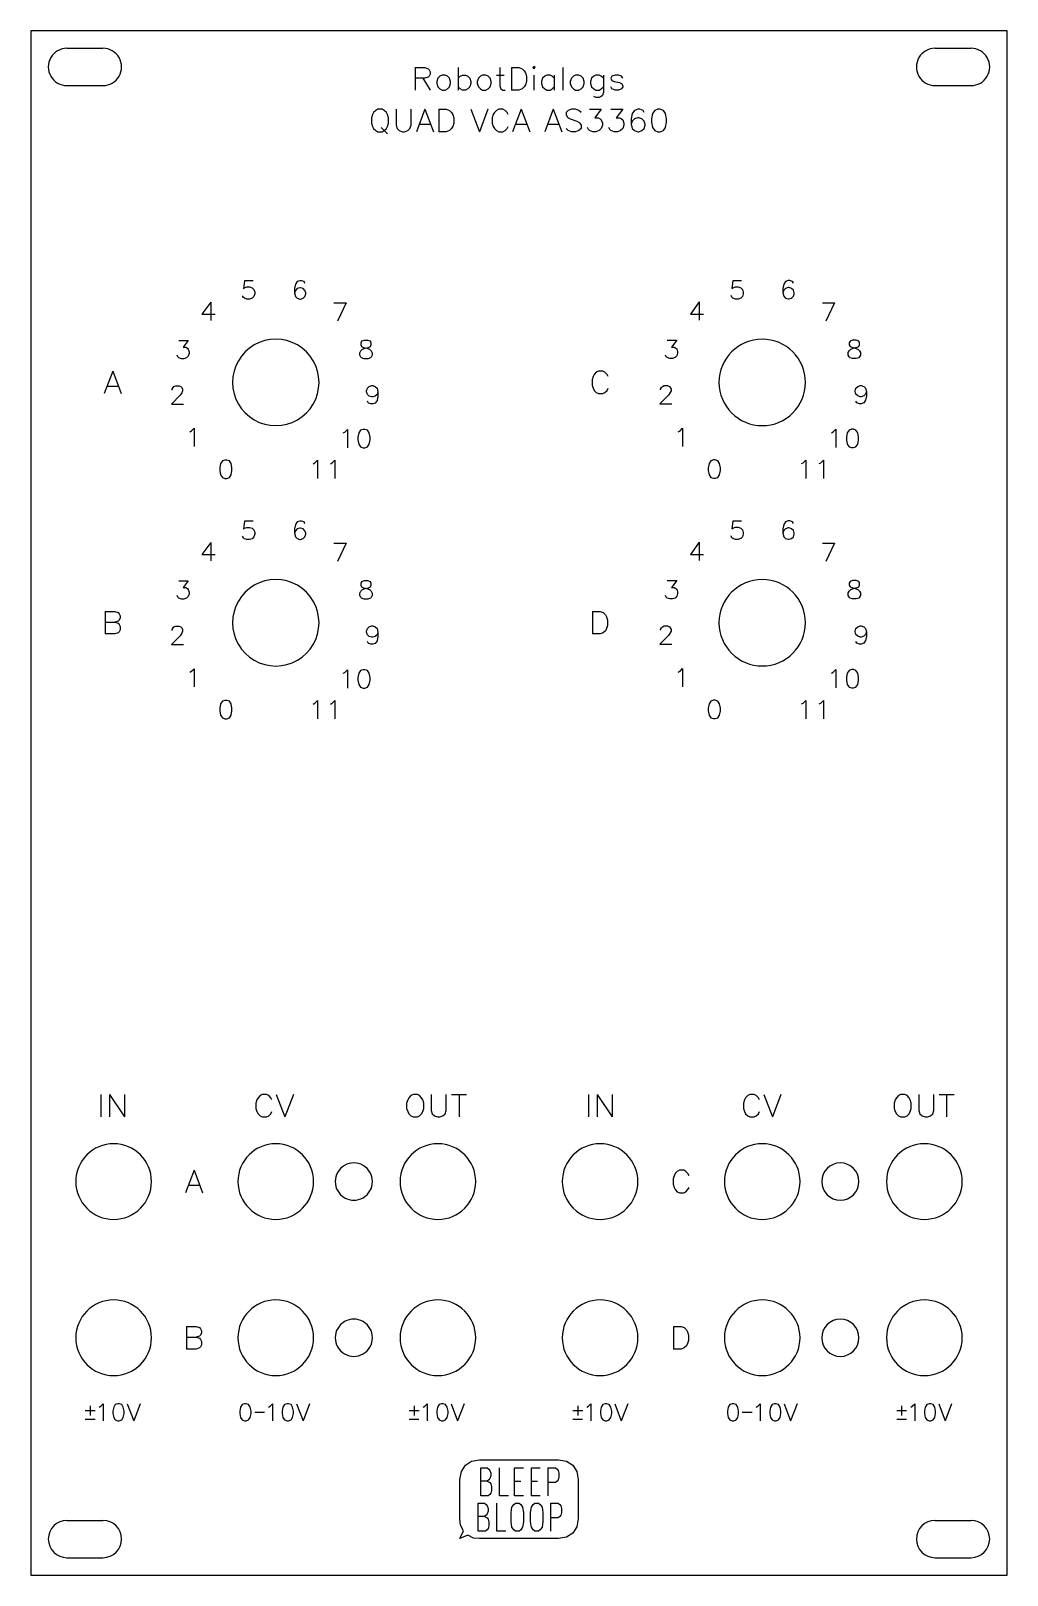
# Model space of a CAD drawing. Extents: x 0 to 81, y 0 to 128.
import ezdxf

# ---------------------------------------------------------------- set-up
doc = ezdxf.new("R2010")
doc.units = 0
for name, color, linetype in [('Logo', 7, 'CONTINUOUS'), ('panel', 7, 'CONTINUOUS'), ('text', 7, 'CONTINUOUS')]:
    doc.layers.add(name, color=color, linetype=linetype)

msp = doc.modelspace()

# ---------------------------------------------------------------- linework, layer by layer
at = {"layer": 'Logo', "color": 7}
for p, q in [((35.849101, 8.667693), (36.181612, 9.184373)), ((36.181612, 9.184373), (36.698298, 9.516889)), ((36.698298, 9.516889), (37.368441, 9.634549)), ((37.368441, 9.634549), (43.916471, 9.634554)), ((43.916471, 9.634554), (44.586629, 9.516892)), ((44.586629, 9.516892), (45.1033, 9.184373)), ((45.1033, 9.184373), (45.435826, 8.667693)), ((35.731437, 7.997543), (35.849101, 8.667693)), ((35.731437, 4.723528), (35.731437, 7.997543)), ((37.477613, 6.638743), (37.477613, 8.958913)), ((37.477613, 8.958913), (37.993201, 8.958913)), ((37.993201, 7.85407), (37.477613, 7.85407)), ((37.993201, 8.958913), (38.140516, 8.848428)), ((38.140516, 7.964555), (37.993201, 7.85407)), ((37.993201, 7.85407), (38.214174, 7.743586)), ((38.140516, 8.848428), (38.214174, 8.737945)), ((38.214174, 8.075038), (38.140516, 7.964555)), ((38.214174, 8.737945), (38.287831, 8.516976)), ((38.287831, 8.296008), (38.214174, 8.075038)), ((38.214174, 7.743586), (38.287831, 7.633101)), ((38.287831, 8.516976), (38.287831, 8.296008)), ((39.024393, 6.638743), (39.024393, 8.958913)), ((40.276557, 6.638743), (40.276557, 8.958913)), ((40.276557, 8.958913), (41.013118, 8.958913)), ((40.276557, 7.85407), (40.792145, 7.85407)), ((41.676022, 6.638743), (41.676022, 8.958913)), ((41.676022, 8.958913), (42.412583, 8.958913)), ((41.676022, 7.85407), (42.19161, 7.85407)), ((43.075487, 6.638743), (43.075487, 8.958913)), ((43.075487, 8.958913), (43.664733, 8.958913)), ((43.664733, 7.743586), (43.075487, 7.743586)), ((43.664733, 8.958913), (43.812048, 8.848428)), ((43.812048, 7.85407), (43.664733, 7.743586)), ((43.812048, 8.848428), (43.885705, 8.737945)), ((43.885705, 7.964555), (43.812048, 7.85407)), ((43.885705, 8.737945), (43.959363, 8.516976)), ((43.959363, 8.185523), (43.885705, 7.964555)), ((43.959363, 8.516976), (43.959363, 8.185523)), ((45.435826, 8.667693), (45.55349, 7.997546)), ((45.55349, 7.997546), (45.553475, 4.723528)), ((38.066858, 6.638743), (37.477613, 6.638743)), ((38.214174, 6.749228), (38.066858, 6.638743)), ((38.287831, 6.859711), (38.214174, 6.749228)), ((38.287831, 7.633101), (38.361489, 7.412133)), ((38.361489, 7.08068), (38.287831, 6.859711)), ((38.361489, 7.412133), (38.361489, 7.08068)), ((39.760954, 6.638743), (39.024393, 6.638743)), ((41.013118, 6.638743), (40.276557, 6.638743)), ((42.412583, 6.638743), (41.676022, 6.638743)), ((37.25664, 3.699861), (37.25664, 6.020031)), ((37.25664, 6.020031), (37.772243, 6.020031)), ((37.772243, 6.020031), (37.919558, 5.909546)), ((37.919558, 5.909546), (37.993201, 5.799063)), ((37.993201, 5.136156), (37.919558, 5.025673)), ((37.993201, 5.799063), (38.066858, 5.578094)), ((38.066858, 5.357126), (37.993201, 5.136156)), ((38.066858, 5.578094), (38.066858, 5.357126)), ((38.80342, 3.699861), (38.80342, 6.020031)), ((39.981927, 5.246641), (40.055584, 5.688578)), ((39.981927, 4.473251), (39.981927, 5.246641)), ((40.055584, 5.688578), (40.2029, 5.909546)), ((40.2029, 5.909546), (40.3502, 6.020031)), ((40.3502, 6.020031), (40.64483, 6.020031)), ((40.64483, 6.020031), (40.792145, 5.909546)), ((40.792145, 5.909546), (40.939461, 5.688578)), ((40.939461, 5.688578), (41.013118, 5.246641)), ((41.013118, 5.246641), (41.013118, 4.473251)), ((41.602364, 5.246641), (41.676022, 5.688578)), ((41.602364, 4.473251), (41.602364, 5.246641)), ((41.676022, 5.688578), (41.823337, 5.909546)), ((41.823337, 5.909546), (41.970637, 6.020031)), ((41.970637, 6.020031), (42.265268, 6.020031)), ((42.265268, 6.020031), (42.412583, 5.909546)), ((42.412583, 5.909546), (42.559898, 5.688578)), ((42.559898, 5.688578), (42.633541, 5.246641)), ((42.633541, 5.246641), (42.633541, 4.473251)), ((43.29646, 3.699861), (43.29646, 6.020031)), ((43.29646, 6.020031), (43.885705, 6.020031)), ((43.885705, 6.020031), (44.033021, 5.909546)), ((44.033021, 5.909546), (44.106678, 5.799063)), ((44.106678, 5.799063), (44.180321, 5.578094)), ((44.180321, 5.246641), (44.106678, 5.025673)), ((44.180321, 5.578094), (44.180321, 5.246641)), ((35.768003, 4.205941), (35.731437, 4.723528)), ((36.023964, 3.724148), (35.768003, 4.205941)), ((37.772243, 4.915188), (37.25664, 4.915188)), ((37.919558, 5.025673), (37.772243, 4.915188)), ((37.772243, 4.915188), (37.993201, 4.804704)), ((37.993201, 4.804704), (38.066858, 4.694219)), ((38.066858, 3.920829), (37.993201, 3.810346)), ((38.066858, 4.694219), (38.140516, 4.473251)), ((38.140516, 4.141798), (38.066858, 3.920829)), ((38.140516, 4.473251), (38.140516, 4.141798)), ((40.055584, 4.031314), (39.981927, 4.473251)), ((40.2029, 3.810346), (40.055584, 4.031314)), ((40.939461, 4.031314), (40.792145, 3.810346)), ((41.013118, 4.473251), (40.939461, 4.031314)), ((41.676022, 4.031314), (41.602364, 4.473251)), ((41.823337, 3.810346), (41.676022, 4.031314)), ((42.559898, 4.031314), (42.412583, 3.810346)), ((42.633541, 4.473251), (42.559898, 4.031314)), ((43.885705, 4.804704), (43.29646, 4.804704)), ((44.033021, 4.915188), (43.885705, 4.804704)), ((44.106678, 5.025673), (44.033021, 4.915188)), ((45.435826, 4.053377), (45.1033, 3.536697)), ((45.553475, 4.723528), (45.435826, 4.053377)), ((35.727477, 3.086532), (36.023964, 3.724148)), ((36.388911, 3.365316), (35.727477, 3.086532)), ((36.856951, 3.121368), (36.388911, 3.365316)), ((37.368441, 3.086519), (36.856951, 3.121368)), ((37.845901, 3.699861), (37.25664, 3.699861)), ((43.916471, 3.086519), (37.368441, 3.086519)), ((37.993201, 3.810346), (37.845901, 3.699861)), ((39.539981, 3.699861), (38.80342, 3.699861)), ((40.3502, 3.699861), (40.2029, 3.810346)), ((40.64483, 3.699861), (40.3502, 3.699861)), ((40.792145, 3.810346), (40.64483, 3.699861)), ((41.970637, 3.699861), (41.823337, 3.810346)), ((42.265268, 3.699861), (41.970637, 3.699861)), ((42.412583, 3.810346), (42.265268, 3.699861)), ((44.586629, 3.20418), (43.916471, 3.086519)), ((45.1033, 3.536697), (44.586629, 3.20418))]:
    msp.add_line(p, q, dxfattribs=at)
at = {"layer": 'panel', "color": 7}
for p, q in [((0.050416, 128.450048), (0.050416, 0.049849)), ((81.230474, 128.450048), (0.050416, 128.450048)), ((81.230474, 0.049849), (81.230474, 128.450048)), ((3.046573, 127.001257), (6.042995, 127.001257)), ((75.237895, 127.001257), (78.234052, 127.001257)), ((3.046573, 123.903804), (6.042995, 123.903804)), ((75.237895, 123.903804), (78.234052, 123.903804)), ((24.010877, 99.222841), (24.010877, 99.222841)), ((64.461076, 99.222841), (64.461076, 99.222841)), ((24.010877, 79.238363), (24.010877, 79.238363)), ((64.461076, 79.238363), (64.461076, 79.238363)), ((10.07803, 32.77445), (10.07803, 32.77445)), ((23.561429, 32.77445), (23.561429, 32.77445)), ((28.455406, 32.77445), (28.455406, 32.77445)), ((37.044829, 32.77445), (37.044829, 32.77445)), ((50.528229, 32.77445), (50.528229, 32.77445)), ((64.011631, 32.77445), (64.011631, 32.77445)), ((68.905605, 32.77445), (68.905605, 32.77445)), ((77.495031, 32.77445), (77.495031, 32.77445)), ((10.07803, 19.784538), (10.07803, 19.784538)), ((23.561429, 19.784538), (23.561429, 19.784538)), ((28.455406, 19.784538), (28.455406, 19.784538)), ((37.044829, 19.784538), (37.044829, 19.784538)), ((50.528229, 19.784538), (50.528229, 19.784538)), ((64.011631, 19.784538), (64.011631, 19.784538)), ((68.905605, 19.784538), (68.905605, 19.784538)), ((77.495031, 19.784538), (77.495031, 19.784538)), ((3.046573, 4.596358), (6.042995, 4.596358)), ((75.237895, 4.596358), (78.234052, 4.596358)), ((3.046573, 1.498641), (6.042995, 1.498641)), ((75.237895, 1.498641), (78.234052, 1.498641)), ((0.050416, 0.049849), (81.230474, 0.049849))]:
    msp.add_line(p, q, dxfattribs=at)
for points in [[(1.705995, 126.226869), (1.429455, 125.747669), (1.429455, 125.157271), (1.705995, 124.678071)], [(3.046684, 127.001268), (2.493604, 127.001268), (1.982536, 126.706068), (1.705995, 126.226869)], [(7.383687, 126.226869), (7.107146, 126.706068), (6.596079, 127.001268), (6.042998, 127.001268)], [(7.383687, 124.678071), (7.660227, 125.157271), (7.660227, 125.747669), (7.383687, 126.226869)], [(73.897121, 126.226869), (73.620581, 125.747669), (73.620581, 125.157271), (73.897121, 124.678071)], [(75.237811, 127.001268), (74.68473, 127.001268), (74.173662, 126.706068), (73.897121, 126.226869)], [(79.57481, 126.226869), (79.29827, 126.706068), (78.787202, 127.001268), (78.234121, 127.001268)], [(79.57481, 124.678071), (79.851351, 125.157271), (79.851351, 125.747669), (79.57481, 126.226869)], [(1.705995, 124.678071), (1.982536, 124.198871), (2.493604, 123.903672), (3.046684, 123.903672)], [(6.042998, 123.903672), (6.596079, 123.903672), (7.107146, 124.198871), (7.383687, 124.678071)], [(73.897121, 124.678071), (74.173662, 124.198871), (74.68473, 123.903672), (75.237811, 123.903672)], [(78.234121, 123.903672), (78.787202, 123.903672), (79.29827, 124.198871), (79.57481, 124.678071)], [(22.21309, 102.338113), (21.100616, 102.980692), (19.729991, 102.980692), (18.617516, 102.338113)], [(60.865504, 102.817289), (58.8808, 102.817289), (57.271453, 101.208445), (57.269931, 99.222841)], [(64.461076, 99.222841), (64.459554, 101.208445), (62.850208, 102.817289), (60.865504, 102.817289)], [(18.617516, 102.338113), (17.505042, 101.695534), (16.81973, 100.507999), (16.81973, 99.222841)], [(24.010877, 99.222841), (24.010877, 100.507999), (23.325564, 101.695534), (22.21309, 102.338113)], [(16.81973, 99.222841), (16.81973, 97.937683), (17.505042, 96.750148), (18.617516, 96.107569)], [(22.21309, 96.107569), (23.325564, 96.750148), (24.010877, 97.937683), (24.010877, 99.222841)], [(57.269931, 99.222841), (57.271453, 97.237237), (58.8808, 95.628393), (60.865504, 95.628393)], [(60.865504, 95.628393), (62.850208, 95.628393), (64.459554, 97.237237), (64.461076, 99.222841)], [(18.617516, 96.107569), (19.729991, 95.46499), (21.100616, 95.46499), (22.21309, 96.107569)], [(18.617516, 82.353635), (17.505042, 81.711056), (16.81973, 80.523521), (16.81973, 79.238363)], [(22.21309, 82.353635), (21.100616, 82.996214), (19.729991, 82.996214), (18.617516, 82.353635)], [(24.010877, 79.238363), (24.010877, 80.523521), (23.325564, 81.711056), (22.21309, 82.353635)], [(60.865504, 82.83281), (58.8808, 82.83281), (57.271453, 81.223967), (57.269931, 79.238363)], [(64.461076, 79.238363), (64.459554, 81.223967), (62.850208, 82.83281), (60.865504, 82.83281)], [(16.81973, 79.238363), (16.81973, 77.953205), (17.505042, 76.76567), (18.617516, 76.12309)], [(22.21309, 76.12309), (23.325564, 76.76567), (24.010877, 77.953205), (24.010877, 79.238363)], [(57.269931, 79.238363), (57.271453, 77.252758), (58.8808, 75.643915), (60.865504, 75.643915)], [(60.865504, 75.643915), (62.850208, 75.643915), (64.459554, 77.252758), (64.461076, 79.238363)], [(18.617516, 76.12309), (19.729991, 75.480511), (21.100616, 75.480511), (22.21309, 76.12309)], [(6.931903, 35.920181), (5.195058, 35.920181), (3.786784, 34.512084), (3.785777, 32.77445)], [(10.07803, 32.77445), (10.077023, 34.512084), (8.668749, 35.920181), (6.931903, 35.920181)], [(20.415303, 35.920181), (18.678457, 35.920181), (17.270184, 34.512084), (17.269177, 32.77445)], [(23.561429, 32.77445), (23.560423, 34.512084), (22.152149, 35.920181), (20.415303, 35.920181)], [(33.898703, 35.920181), (32.161857, 35.920181), (30.753583, 34.512084), (30.752577, 32.77445)], [(37.044829, 32.77445), (37.043822, 34.512084), (35.635549, 35.920181), (33.898703, 35.920181)], [(47.382103, 35.920181), (45.645257, 35.920181), (44.236983, 34.512084), (44.235976, 32.77445)], [(50.528229, 32.77445), (50.527222, 34.512084), (49.118948, 35.920181), (47.382103, 35.920181)], [(60.865504, 35.922006), (59.127946, 35.922006), (57.719376, 34.512797), (57.719376, 32.77445)], [(64.011631, 32.77445), (64.011631, 34.512797), (62.603062, 35.922006), (60.865504, 35.922006)], [(74.348905, 35.920181), (72.612059, 35.920181), (71.203785, 34.512084), (71.202779, 32.77445)], [(77.495031, 32.77445), (77.494024, 34.512084), (76.085751, 35.920181), (74.348905, 35.920181)], [(26.133264, 34.115748), (25.654281, 33.839082), (25.359216, 33.327782), (25.359216, 32.77445)], [(27.681358, 34.115748), (27.202376, 34.392414), (26.612246, 34.392414), (26.133264, 34.115748)], [(28.455406, 32.77445), (28.455406, 33.327782), (28.16034, 33.839082), (27.681358, 34.115748)], [(67.357512, 34.32168), (66.503135, 34.32168), (65.810283, 33.629215), (65.809418, 32.77445)], [(68.905605, 32.77445), (68.90474, 33.629215), (68.211889, 34.32168), (67.357512, 34.32168)], [(3.785777, 32.77445), (3.786784, 31.036816), (5.195058, 29.628719), (6.931903, 29.628719)], [(6.931903, 29.628719), (8.668749, 29.628719), (10.077023, 31.036816), (10.07803, 32.77445)], [(17.269177, 32.77445), (17.270184, 31.036816), (18.678457, 29.628719), (20.415303, 29.628719)], [(20.415303, 29.628719), (22.152149, 29.628719), (23.560423, 31.036816), (23.561429, 32.77445)], [(25.359216, 32.77445), (25.359216, 32.221118), (25.654281, 31.709818), (26.133264, 31.433152)], [(27.681358, 31.433152), (28.16034, 31.709818), (28.455406, 32.221118), (28.455406, 32.77445)], [(30.752577, 32.77445), (30.753583, 31.036816), (32.161857, 29.628719), (33.898703, 29.628719)], [(33.898703, 29.628719), (35.635549, 29.628719), (37.043822, 31.036816), (37.044829, 32.77445)], [(44.235976, 32.77445), (44.236983, 31.036816), (45.645257, 29.628719), (47.382103, 29.628719)], [(47.382103, 29.628719), (49.118948, 29.628719), (50.527222, 31.036816), (50.528229, 32.77445)], [(57.719376, 32.77445), (57.719376, 31.036103), (59.127946, 29.626894), (60.865504, 29.626894)], [(60.865504, 29.626894), (62.603062, 29.626894), (64.011631, 31.036103), (64.011631, 32.77445)], [(65.809418, 32.77445), (65.810283, 31.919685), (66.503135, 31.22722), (67.357512, 31.22722)], [(67.357512, 31.22722), (68.211889, 31.22722), (68.90474, 31.919685), (68.905605, 32.77445)], [(71.202779, 32.77445), (71.203785, 31.036816), (72.612059, 29.628719), (74.348905, 29.628719)], [(74.348905, 29.628719), (76.085751, 29.628719), (77.494024, 31.036816), (77.495031, 32.77445)], [(26.133264, 31.433152), (26.612246, 31.156486), (27.202376, 31.156486), (27.681358, 31.433152)], [(6.931903, 22.930269), (5.195058, 22.930269), (3.786784, 21.522172), (3.785777, 19.784538)], [(10.07803, 19.784538), (10.077023, 21.522172), (8.668749, 22.930269), (6.931903, 22.930269)], [(20.415303, 22.930269), (18.678457, 22.930269), (17.270184, 21.522172), (17.269177, 19.784538)], [(23.561429, 19.784538), (23.560423, 21.522172), (22.152149, 22.930269), (20.415303, 22.930269)], [(33.898703, 22.930269), (32.161857, 22.930269), (30.753583, 21.522172), (30.752577, 19.784538)], [(37.044829, 19.784538), (37.043822, 21.522172), (35.635549, 22.930269), (33.898703, 22.930269)], [(47.382103, 22.930269), (45.645257, 22.930269), (44.236983, 21.522172), (44.235976, 19.784538)], [(50.528229, 19.784538), (50.527222, 21.522172), (49.118948, 22.930269), (47.382103, 22.930269)], [(60.865504, 22.932094), (59.127946, 22.932094), (57.719376, 21.522886), (57.719376, 19.784538)], [(64.011631, 19.784538), (64.011631, 21.522886), (62.603062, 22.932094), (60.865504, 22.932094)], [(74.348905, 22.930269), (72.612059, 22.930269), (71.203785, 21.522172), (71.202779, 19.784538)], [(77.495031, 19.784538), (77.494024, 21.522172), (76.085751, 22.930269), (74.348905, 22.930269)], [(26.133264, 21.125836), (25.654281, 20.84917), (25.359216, 20.33787), (25.359216, 19.784538)], [(27.681358, 21.125836), (27.202376, 21.402503), (26.612246, 21.402503), (26.133264, 21.125836)], [(28.455406, 19.784538), (28.455406, 20.33787), (28.16034, 20.84917), (27.681358, 21.125836)], [(67.357512, 21.331768), (66.503135, 21.331768), (65.810283, 20.639303), (65.809418, 19.784538)], [(68.905605, 19.784538), (68.90474, 20.639303), (68.211889, 21.331768), (67.357512, 21.331768)], [(3.785777, 19.784538), (3.786784, 18.046904), (5.195058, 16.638807), (6.931903, 16.638807)], [(6.931903, 16.638807), (8.668749, 16.638807), (10.077023, 18.046904), (10.07803, 19.784538)], [(17.269177, 19.784538), (17.270184, 18.046904), (18.678457, 16.638807), (20.415303, 16.638807)], [(20.415303, 16.638807), (22.152149, 16.638807), (23.560423, 18.046904), (23.561429, 19.784538)], [(25.359216, 19.784538), (25.359216, 19.231206), (25.654281, 18.719906), (26.133264, 18.44324)], [(27.681358, 18.44324), (28.16034, 18.719906), (28.455406, 19.231206), (28.455406, 19.784538)], [(30.752577, 19.784538), (30.753583, 18.046904), (32.161857, 16.638807), (33.898703, 16.638807)], [(33.898703, 16.638807), (35.635549, 16.638807), (37.043822, 18.046904), (37.044829, 19.784538)], [(44.235976, 19.784538), (44.236983, 18.046904), (45.645257, 16.638807), (47.382103, 16.638807)], [(47.382103, 16.638807), (49.118948, 16.638807), (50.527222, 18.046904), (50.528229, 19.784538)], [(57.719376, 19.784538), (57.719376, 18.046191), (59.127946, 16.636982), (60.865504, 16.636982)], [(60.865504, 16.636982), (62.603062, 16.636982), (64.011631, 18.046191), (64.011631, 19.784538)], [(65.809418, 19.784538), (65.810283, 18.929774), (66.503135, 18.237309), (67.357512, 18.237309)], [(67.357512, 18.237309), (68.211889, 18.237309), (68.90474, 18.929774), (68.905605, 19.784538)], [(71.202779, 19.784538), (71.203785, 18.046904), (72.612059, 16.638807), (74.348905, 16.638807)], [(74.348905, 16.638807), (76.085751, 16.638807), (77.494024, 18.046904), (77.495031, 19.784538)], [(26.133264, 18.44324), (26.612246, 18.166574), (27.202376, 18.166574), (27.681358, 18.44324)], [(3.046684, 4.596334), (2.192308, 4.595469), (1.500157, 3.902303), (1.500157, 3.047538)], [(7.589525, 3.047538), (7.589525, 3.902303), (6.897374, 4.595469), (6.042998, 4.596334)], [(75.237811, 4.596334), (74.383434, 4.595469), (73.691283, 3.902303), (73.691283, 3.047538)], [(79.780649, 3.047538), (79.780649, 3.902303), (79.088498, 4.595469), (78.234121, 4.596334)], [(1.500157, 3.047538), (1.500157, 2.192773), (2.192308, 1.499606), (3.046684, 1.498741)], [(6.042998, 1.498741), (6.897374, 1.499606), (7.589525, 2.192773), (7.589525, 3.047538)], [(73.691283, 3.047538), (73.691283, 2.192773), (74.383434, 1.499606), (75.237811, 1.498741)], [(78.234121, 1.498741), (79.088498, 1.499606), (79.780649, 2.192773), (79.780649, 3.047538)]]:
    msp.add_open_spline(points, degree=3, dxfattribs=at)
at = {"layer": 'text', "color": 7}
for p, q in [((32.018091, 125.397916), (32.018091, 123.5296)), ((32.018091, 125.397916), (32.819604, 125.397916)), ((32.819604, 125.397916), (33.084894, 125.307605)), ((33.084894, 124.596403), (32.819604, 124.506092)), ((33.084894, 125.307605), (33.175205, 125.217294)), ((33.175205, 124.686714), (33.084894, 124.596403)), ((33.175205, 125.217294), (33.265516, 125.042315)), ((33.265516, 124.861693), (33.175205, 124.686714)), ((33.265516, 125.042315), (33.265516, 124.861693)), ((34.067033, 124.686714), (33.886411, 124.506092)), ((34.242012, 124.774203), (34.067033, 124.686714)), ((34.510123, 124.774203), (34.242012, 124.774203)), ((34.687924, 124.686714), (34.510123, 124.774203)), ((34.865724, 124.506092), (34.687924, 124.686714)), ((35.574101, 125.397916), (35.574101, 123.5296)), ((35.574101, 124.506092), (35.754723, 124.686714)), ((35.754723, 124.686714), (35.929702, 124.774203)), ((35.929702, 124.774203), (36.197813, 124.774203)), ((36.197813, 124.774203), (36.375614, 124.686714)), ((36.375614, 124.686714), (36.553414, 124.506092)), ((37.442413, 124.686714), (37.261791, 124.506092)), ((37.617392, 124.774203), (37.442413, 124.686714)), ((37.885503, 124.774203), (37.617392, 124.774203)), ((38.063304, 124.686714), (37.885503, 124.774203)), ((38.241104, 124.506092), (38.063304, 124.686714)), ((38.774512, 124.774203), (39.395403, 124.774203)), ((39.039802, 125.397916), (39.039802, 123.885201)), ((40.016291, 125.397916), (40.016291, 123.5296)), ((40.016291, 125.397916), (40.640003, 125.397916)), ((40.640003, 125.397916), (40.908115, 125.307605)), ((40.908115, 125.307605), (41.083094, 125.129804)), ((41.083094, 125.129804), (41.173405, 124.952004)), ((41.173405, 124.952004), (41.263716, 124.686714)), ((41.263716, 124.686714), (41.263716, 124.240802)), ((41.884611, 125.485405), (41.797121, 125.397916)), ((41.797121, 125.397916), (41.884611, 125.307605)), ((41.974922, 125.397916), (41.884611, 125.485405)), ((41.884611, 125.307605), (41.974922, 125.397916)), ((41.884611, 124.774203), (41.884611, 123.5296)), ((42.776413, 124.686714), (42.595791, 124.506092)), ((42.951392, 124.774203), (42.776413, 124.686714)), ((43.219503, 124.774203), (42.951392, 124.774203)), ((43.397304, 124.686714), (43.219503, 124.774203)), ((43.575104, 124.506092), (43.397304, 124.686714)), ((43.575104, 124.774203), (43.575104, 123.5296)), ((44.283491, 125.397916), (44.283491, 123.5296)), ((45.175313, 124.686714), (44.994691, 124.506092)), ((45.350292, 124.774203), (45.175313, 124.686714)), ((45.618403, 124.774203), (45.350292, 124.774203)), ((45.796204, 124.686714), (45.618403, 124.774203)), ((45.974004, 124.506092), (45.796204, 124.686714)), ((46.863013, 124.686714), (46.682391, 124.506092)), ((47.037992, 124.774203), (46.863013, 124.686714)), ((47.306103, 124.774203), (47.037992, 124.774203)), ((47.483904, 124.686714), (47.306103, 124.774203)), ((47.661704, 124.506092), (47.483904, 124.686714)), ((47.661704, 124.774203), (47.661704, 123.3518)), ((48.370091, 124.686714), (48.282601, 124.506092)), ((48.638202, 124.774203), (48.370091, 124.686714)), ((48.906314, 124.774203), (48.638202, 124.774203)), ((49.171604, 124.686714), (48.906314, 124.774203)), ((49.261915, 124.506092), (49.171604, 124.686714)), ((32.819604, 124.506092), (32.018091, 124.506092)), ((32.641803, 124.506092), (33.265516, 123.5296)), ((33.886411, 124.506092), (33.798921, 124.240802)), ((33.798921, 124.240802), (33.798921, 124.063001)), ((33.798921, 124.063001), (33.886411, 123.796301)), ((33.886411, 123.796301), (34.067033, 123.6185)), ((34.067033, 123.6185), (34.242012, 123.5296)), ((34.242012, 123.5296), (34.510123, 123.5296)), ((34.510123, 123.5296), (34.687924, 123.6185)), ((34.687924, 123.6185), (34.865724, 123.796301)), ((34.953214, 124.240802), (34.865724, 124.506092)), ((34.865724, 123.796301), (34.953214, 124.063001)), ((34.953214, 124.063001), (34.953214, 124.240802)), ((35.754723, 123.6185), (35.574101, 123.796301)), ((35.929702, 123.5296), (35.754723, 123.6185)), ((36.197813, 123.5296), (35.929702, 123.5296)), ((36.375614, 123.6185), (36.197813, 123.5296)), ((36.553414, 123.796301), (36.375614, 123.6185)), ((36.553414, 124.506092), (36.640904, 124.240802)), ((36.640904, 124.063001), (36.553414, 123.796301)), ((36.640904, 124.240802), (36.640904, 124.063001)), ((37.261791, 124.506092), (37.174301, 124.240802)), ((37.174301, 124.240802), (37.174301, 124.063001)), ((37.174301, 124.063001), (37.261791, 123.796301)), ((37.261791, 123.796301), (37.442413, 123.6185)), ((37.442413, 123.6185), (37.617392, 123.5296)), ((37.617392, 123.5296), (37.885503, 123.5296)), ((37.885503, 123.5296), (38.063304, 123.6185)), ((38.063304, 123.6185), (38.241104, 123.796301)), ((38.328594, 124.240802), (38.241104, 124.506092)), ((38.241104, 123.796301), (38.328594, 124.063001)), ((38.328594, 124.063001), (38.328594, 124.240802)), ((39.039802, 123.885201), (39.130113, 123.6185)), ((39.130113, 123.6185), (39.305092, 123.5296)), ((39.305092, 123.5296), (39.485714, 123.5296)), ((40.640003, 123.5296), (40.016291, 123.5296)), ((40.908115, 123.6185), (40.640003, 123.5296)), ((41.083094, 123.796301), (40.908115, 123.6185)), ((41.173405, 123.975512), (41.083094, 123.796301)), ((41.263716, 124.240802), (41.173405, 123.975512)), ((42.595791, 124.506092), (42.508301, 124.240802)), ((42.508301, 124.240802), (42.508301, 124.063001)), ((42.508301, 124.063001), (42.595791, 123.796301)), ((42.595791, 123.796301), (42.776413, 123.6185)), ((42.776413, 123.6185), (42.951392, 123.5296)), ((42.951392, 123.5296), (43.219503, 123.5296)), ((43.219503, 123.5296), (43.397304, 123.6185)), ((43.397304, 123.6185), (43.575104, 123.796301)), ((44.994691, 124.506092), (44.907201, 124.240802)), ((44.907201, 124.240802), (44.907201, 124.063001)), ((44.907201, 124.063001), (44.994691, 123.796301)), ((44.994691, 123.796301), (45.175313, 123.6185)), ((45.175313, 123.6185), (45.350292, 123.5296)), ((45.350292, 123.5296), (45.618403, 123.5296)), ((45.618403, 123.5296), (45.796204, 123.6185)), ((45.796204, 123.6185), (45.974004, 123.796301)), ((46.061494, 124.240802), (45.974004, 124.506092)), ((45.974004, 123.796301), (46.061494, 124.063001)), ((46.061494, 124.063001), (46.061494, 124.240802)), ((46.682391, 124.506092), (46.594901, 124.240802)), ((46.594901, 124.240802), (46.594901, 124.063001)), ((46.594901, 124.063001), (46.682391, 123.796301)), ((46.682391, 123.796301), (46.863013, 123.6185)), ((46.863013, 123.6185), (47.037992, 123.5296)), ((47.037992, 123.5296), (47.306103, 123.5296)), ((47.306103, 123.5296), (47.483904, 123.6185)), ((47.483904, 123.6185), (47.661704, 123.796301)), ((47.661704, 123.3518), (47.574215, 123.083688)), ((48.282601, 124.506092), (48.370091, 124.331113)), ((48.370091, 123.6185), (48.282601, 123.796301)), ((48.370091, 124.331113), (48.550713, 124.240802)), ((48.638202, 123.5296), (48.370091, 123.6185)), ((48.550713, 124.240802), (48.993803, 124.150491)), ((48.906314, 123.5296), (48.638202, 123.5296)), ((49.171604, 123.6185), (48.906314, 123.5296)), ((48.993803, 124.150491), (49.171604, 124.063001)), ((49.171604, 124.063001), (49.261915, 123.885201)), ((49.261915, 123.796301), (49.171604, 123.6185)), ((49.261915, 123.885201), (49.261915, 123.796301)), ((47.037992, 122.908709), (46.863013, 122.996199)), ((47.306103, 122.908709), (47.037992, 122.908709)), ((47.483904, 122.996199), (47.306103, 122.908709)), ((47.574215, 123.083688), (47.483904, 122.996199)), ((28.457791, 121.487304), (28.370301, 121.222014)), ((28.370301, 121.222014), (28.370301, 120.776102)), ((28.370301, 120.776102), (28.457791, 120.510812)), ((28.548102, 121.665104), (28.457791, 121.487304)), ((28.725902, 121.842905), (28.548102, 121.665104)), ((28.903703, 121.933216), (28.725902, 121.842905)), ((29.259304, 121.933216), (28.903703, 121.933216)), ((29.437104, 121.842905), (29.259304, 121.933216)), ((29.614905, 121.665104), (29.437104, 121.842905)), ((29.705216, 121.487304), (29.614905, 121.665104)), ((29.792705, 121.222014), (29.705216, 121.487304)), ((29.705216, 120.510812), (29.792705, 120.776102)), ((29.792705, 120.776102), (29.792705, 121.222014)), ((30.413601, 121.933216), (30.413601, 120.598301)), ((31.661026, 120.598301), (31.661026, 121.933216)), ((32.815313, 121.933216), (32.104111, 120.0649)), ((32.815313, 121.933216), (33.526515, 120.0649)), ((33.969611, 121.933216), (33.969611, 120.0649)), ((33.969611, 121.933216), (34.593323, 121.933216)), ((34.593323, 121.933216), (34.861435, 121.842905)), ((34.861435, 121.842905), (35.036414, 121.665104)), ((35.036414, 121.665104), (35.126725, 121.487304)), ((35.126725, 121.487304), (35.217036, 121.222014)), ((35.217036, 120.776102), (35.126725, 120.510812)), ((35.217036, 121.222014), (35.217036, 120.776102)), ((36.639431, 121.933216), (37.350633, 120.0649)), ((38.061835, 121.933216), (37.350633, 120.0649)), ((38.504891, 121.487304), (38.417401, 121.222014)), ((38.417401, 121.222014), (38.417401, 120.776102)), ((38.417401, 120.776102), (38.504891, 120.510812)), ((38.595202, 121.665104), (38.504891, 121.487304)), ((38.773002, 121.842905), (38.595202, 121.665104)), ((38.950803, 121.933216), (38.773002, 121.842905)), ((39.306404, 121.933216), (38.950803, 121.933216)), ((39.484204, 121.842905), (39.306404, 121.933216)), ((39.662005, 121.665104), (39.484204, 121.842905)), ((39.752316, 121.487304), (39.662005, 121.665104)), ((40.819203, 121.933216), (40.108001, 120.0649)), ((40.819203, 121.933216), (41.530405, 120.0649)), ((43.486203, 121.933216), (42.775001, 120.0649)), ((43.486203, 121.933216), (44.197405, 120.0649)), ((44.730802, 121.842905), (44.553001, 121.665104)), ((44.553001, 121.665104), (44.553001, 121.487304)), ((44.553001, 121.487304), (44.640491, 121.309503)), ((44.640491, 121.309503), (44.730802, 121.222014)), ((44.996092, 121.933216), (44.730802, 121.842905)), ((44.730802, 121.222014), (44.908602, 121.131703)), ((44.908602, 121.131703), (45.442004, 120.953902)), ((45.351693, 121.933216), (44.996092, 121.933216)), ((45.619804, 121.842905), (45.351693, 121.933216)), ((45.442004, 120.953902), (45.619804, 120.866413)), ((45.797605, 121.665104), (45.619804, 121.842905)), ((45.619804, 120.866413), (45.707294, 120.776102)), ((45.707294, 120.776102), (45.797605, 120.598301)), ((46.508802, 121.933216), (47.485294, 121.933216)), ((47.485294, 121.933216), (46.954714, 121.222014)), ((46.954714, 121.222014), (47.220004, 121.222014)), ((47.220004, 121.222014), (47.397804, 121.131703)), ((47.397804, 121.131703), (47.485294, 121.041392)), ((47.485294, 121.041392), (47.575605, 120.776102)), ((47.575605, 120.776102), (47.575605, 120.598301)), ((48.286802, 121.933216), (49.263294, 121.933216)), ((49.263294, 121.933216), (48.732714, 121.222014)), ((48.732714, 121.222014), (48.998004, 121.222014)), ((48.998004, 121.222014), (49.175804, 121.131703)), ((49.175804, 121.131703), (49.263294, 121.041392)), ((49.263294, 121.041392), (49.353605, 120.776102)), ((49.353605, 120.776102), (49.353605, 120.598301)), ((50.064802, 121.577615), (49.974491, 121.131703)), ((49.974491, 121.131703), (49.974491, 120.685791)), ((50.064802, 120.953902), (49.974491, 120.685791)), ((50.242602, 121.842905), (50.064802, 121.577615)), ((50.242602, 121.131703), (50.064802, 120.953902)), ((50.510714, 121.933216), (50.242602, 121.842905)), ((50.510714, 121.222014), (50.242602, 121.131703)), ((50.685693, 121.933216), (50.510714, 121.933216)), ((50.598203, 121.222014), (50.510714, 121.222014)), ((50.866315, 121.131703), (50.598203, 121.222014)), ((50.953804, 121.842905), (50.685693, 121.933216)), ((51.041294, 120.953902), (50.866315, 121.131703)), ((51.041294, 121.665104), (50.953804, 121.842905)), ((51.131605, 120.685791), (51.041294, 120.953902)), ((51.752491, 121.577615), (51.665001, 121.131703)), ((51.665001, 121.131703), (51.665001, 120.866413)), ((51.665001, 120.866413), (51.752491, 120.420501)), ((51.933113, 121.842905), (51.752491, 121.577615)), ((52.198403, 121.933216), (51.933113, 121.842905)), ((52.376203, 121.933216), (52.198403, 121.933216)), ((52.644315, 121.842905), (52.376203, 121.933216)), ((52.819294, 121.577615), (52.644315, 121.842905)), ((52.909605, 121.131703), (52.819294, 121.577615)), ((52.819294, 120.420501), (52.909605, 120.866413)), ((52.909605, 120.866413), (52.909605, 121.131703)), ((28.457791, 120.510812), (28.548102, 120.331601)), ((28.548102, 120.331601), (28.725902, 120.1538)), ((28.725902, 120.1538), (28.903703, 120.0649)), ((28.903703, 120.0649), (29.259304, 120.0649)), ((29.168993, 120.420501), (29.705216, 119.8871)), ((29.259304, 120.0649), (29.437104, 120.1538)), ((29.437104, 120.1538), (29.614905, 120.331601)), ((29.614905, 120.331601), (29.705216, 120.510812)), ((30.413601, 120.598301), (30.503912, 120.331601)), ((30.503912, 120.331601), (30.681712, 120.1538)), ((30.681712, 120.1538), (30.949824, 120.0649)), ((30.949824, 120.0649), (31.124803, 120.0649)), ((31.124803, 120.0649), (31.392914, 120.1538)), ((31.392914, 120.1538), (31.570715, 120.331601)), ((31.570715, 120.331601), (31.661026, 120.598301)), ((32.369401, 120.685791), (33.261225, 120.685791)), ((34.593323, 120.0649), (33.969611, 120.0649)), ((34.861435, 120.1538), (34.593323, 120.0649)), ((35.036414, 120.331601), (34.861435, 120.1538)), ((35.126725, 120.510812), (35.036414, 120.331601)), ((38.504891, 120.510812), (38.595202, 120.331601)), ((38.595202, 120.331601), (38.773002, 120.1538)), ((38.773002, 120.1538), (38.950803, 120.0649)), ((38.950803, 120.0649), (39.306404, 120.0649)), ((39.306404, 120.0649), (39.484204, 120.1538)), ((39.484204, 120.1538), (39.662005, 120.331601)), ((39.662005, 120.331601), (39.752316, 120.510812)), ((40.373291, 120.685791), (41.265115, 120.685791)), ((43.040291, 120.685791), (43.932115, 120.685791)), ((44.730802, 120.1538), (44.553001, 120.331601)), ((44.996092, 120.0649), (44.730802, 120.1538)), ((45.351693, 120.0649), (44.996092, 120.0649)), ((45.619804, 120.1538), (45.351693, 120.0649)), ((45.797605, 120.331601), (45.619804, 120.1538)), ((45.797605, 120.598301), (45.797605, 120.331601)), ((46.418491, 120.2427), (46.331001, 120.420501)), ((46.508802, 120.1538), (46.418491, 120.2427)), ((46.774092, 120.0649), (46.508802, 120.1538)), ((47.042203, 120.0649), (46.774092, 120.0649)), ((47.310315, 120.1538), (47.042203, 120.0649)), ((47.485294, 120.331601), (47.310315, 120.1538)), ((47.575605, 120.598301), (47.485294, 120.331601)), ((48.196491, 120.2427), (48.109001, 120.420501)), ((48.286802, 120.1538), (48.196491, 120.2427)), ((48.552092, 120.0649), (48.286802, 120.1538)), ((48.820203, 120.0649), (48.552092, 120.0649)), ((49.088315, 120.1538), (48.820203, 120.0649)), ((49.263294, 120.331601), (49.088315, 120.1538)), ((49.353605, 120.598301), (49.263294, 120.331601)), ((49.974491, 120.685791), (50.064802, 120.331601)), ((50.064802, 120.331601), (50.242602, 120.1538)), ((50.242602, 120.1538), (50.510714, 120.0649)), ((50.510714, 120.0649), (50.598203, 120.0649)), ((50.598203, 120.0649), (50.866315, 120.1538)), ((50.866315, 120.1538), (51.041294, 120.331601)), ((51.041294, 120.331601), (51.131605, 120.598301)), ((51.131605, 120.598301), (51.131605, 120.685791)), ((51.752491, 120.420501), (51.933113, 120.1538)), ((51.933113, 120.1538), (52.198403, 120.0649)), ((52.198403, 120.0649), (52.376203, 120.0649)), ((52.376203, 120.0649), (52.644315, 120.1538)), ((52.644315, 120.1538), (52.819294, 120.420501)), ((17.804593, 107.664244), (17.730917, 107.010373)), ((17.730917, 107.010373), (17.804593, 107.084049)), ((18.529837, 107.664244), (17.804593, 107.664244)), ((17.804593, 107.084049), (18.021015, 107.155422)), ((18.021015, 107.155422), (18.239739, 107.155422)), ((18.239739, 107.155422), (18.458464, 107.084049)), ((18.458464, 107.084049), (18.601211, 106.936697)), ((18.601211, 106.936697), (18.674886, 106.720275)), ((18.674886, 106.575226), (18.601211, 106.357653)), ((18.674886, 106.720275), (18.674886, 106.575226)), ((22.042571, 107.385078), (21.968896, 107.021305)), ((21.968896, 107.021305), (21.968896, 106.657531)), ((22.042571, 106.876256), (21.968896, 106.657531)), ((21.968896, 106.657531), (22.042571, 106.368584)), ((22.18762, 107.6015), (22.042571, 107.385078)), ((22.18762, 107.021305), (22.042571, 106.876256)), ((22.406345, 107.675176), (22.18762, 107.6015)), ((22.406345, 107.09498), (22.18762, 107.021305)), ((22.549091, 107.675176), (22.406345, 107.675176)), ((22.477718, 107.09498), (22.406345, 107.09498)), ((22.696443, 107.021305), (22.477718, 107.09498)), ((22.767816, 107.6015), (22.549091, 107.675176)), ((22.839189, 106.876256), (22.696443, 107.021305)), ((22.839189, 107.456451), (22.767816, 107.6015)), ((22.912865, 106.657531), (22.839189, 106.876256)), ((22.839189, 106.368584), (22.912865, 106.586158)), ((22.912865, 106.586158), (22.912865, 106.657531)), ((58.421185, 107.674944), (58.347511, 107.021073)), ((58.347511, 107.021073), (58.421185, 107.094749)), ((59.146416, 107.674944), (58.421185, 107.674944)), ((58.421185, 107.094749), (58.637603, 107.166122)), ((58.637603, 107.166122), (58.856324, 107.166122)), ((58.856324, 107.166122), (59.075044, 107.094749)), ((59.075044, 107.094749), (59.217788, 106.947397)), ((59.217788, 106.947397), (59.291462, 106.730975)), ((59.291462, 106.585926), (59.217788, 106.368353)), ((59.291462, 106.730975), (59.291462, 106.585926)), ((62.659081, 107.395778), (62.585407, 107.032005)), ((62.585407, 107.032005), (62.585407, 106.668231)), ((62.659081, 106.886956), (62.585407, 106.668231)), ((62.585407, 106.668231), (62.659081, 106.379284)), ((62.804127, 107.6122), (62.659081, 107.395778)), ((62.804127, 107.032005), (62.659081, 106.886956)), ((63.022847, 107.685876), (62.804127, 107.6122)), ((63.022847, 107.10568), (62.804127, 107.032005)), ((63.165591, 107.685876), (63.022847, 107.685876)), ((63.094219, 107.10568), (63.022847, 107.10568)), ((63.31294, 107.032005), (63.094219, 107.10568)), ((63.384311, 107.6122), (63.165591, 107.685876)), ((63.455683, 106.886956), (63.31294, 107.032005)), ((63.455683, 107.467151), (63.384311, 107.6122)), ((63.529357, 106.668231), (63.455683, 106.886956)), ((63.455683, 106.379284), (63.529357, 106.596858)), ((63.529357, 106.596858), (63.529357, 106.668231)), ((15.003477, 105.90653), (14.278233, 104.888885)), ((15.003477, 105.90653), (15.003477, 104.382365)), ((17.730917, 106.285128), (17.659544, 106.430177)), ((17.804593, 106.212604), (17.730917, 106.285128)), ((18.021015, 106.140079), (17.804593, 106.212604)), ((18.239739, 106.140079), (18.021015, 106.140079)), ((18.458464, 106.212604), (18.239739, 106.140079)), ((18.601211, 106.357653), (18.458464, 106.212604)), ((22.042571, 106.368584), (22.18762, 106.223535)), ((22.18762, 106.223535), (22.406345, 106.151011)), ((22.406345, 106.151011), (22.477718, 106.151011)), ((22.477718, 106.151011), (22.696443, 106.223535)), ((22.696443, 106.223535), (22.839189, 106.368584)), ((25.255502, 105.837188), (26.270844, 105.837188)), ((26.270844, 105.837188), (25.5456, 104.313023)), ((55.620125, 105.91723), (54.894894, 104.899585)), ((55.620125, 105.91723), (55.620125, 104.393065)), ((58.347511, 106.295828), (58.276139, 106.440877)), ((58.421185, 106.223304), (58.347511, 106.295828)), ((58.637603, 106.150779), (58.421185, 106.223304)), ((58.856324, 106.150779), (58.637603, 106.150779)), ((59.075044, 106.223304), (58.856324, 106.150779)), ((59.217788, 106.368353), (59.075044, 106.223304)), ((62.659081, 106.379284), (62.804127, 106.234235)), ((62.804127, 106.234235), (63.022847, 106.161711)), ((63.022847, 106.161711), (63.094219, 106.161711)), ((63.094219, 106.161711), (63.31294, 106.234235)), ((63.31294, 106.234235), (63.455683, 106.379284)), ((65.871949, 105.847888), (66.887271, 105.847888)), ((66.887271, 105.847888), (66.162041, 104.323723)), ((14.278233, 104.888885), (15.367251, 104.888885)), ((54.894894, 104.899585), (55.983891, 104.899585)), ((52.963454, 102.730323), (53.760056, 102.730323)), ((53.760056, 102.730323), (53.32722, 102.150127)), ((68.386827, 102.721757), (68.170409, 102.648082)), ((68.676919, 102.721757), (68.386827, 102.721757)), ((68.89564, 102.648082), (68.676919, 102.721757)), ((12.273079, 101.340507), (12.201705, 101.485556)), ((12.346754, 102.719623), (13.143372, 102.719623)), ((13.143372, 102.719623), (12.710528, 102.139427)), ((12.710528, 102.139427), (12.92695, 102.139427)), ((12.92695, 102.139427), (13.071999, 102.065752)), ((13.071999, 102.065752), (13.143372, 101.992076)), ((13.143372, 101.992076), (13.217048, 101.775654)), ((13.217048, 101.630605), (13.143372, 101.413032)), ((13.217048, 101.775654), (13.217048, 101.630605)), ((27.408959, 101.693412), (27.480332, 101.840764)), ((27.408959, 101.47699), (27.408959, 101.693412)), ((27.480332, 101.331941), (27.408959, 101.47699)), ((27.554008, 102.637382), (27.480332, 102.492333)), ((27.480332, 102.492333), (27.480332, 102.347284)), ((27.480332, 102.347284), (27.554008, 102.202235)), ((27.480332, 101.840764), (27.627683, 101.98351)), ((27.77043, 102.711057), (27.554008, 102.637382)), ((27.554008, 102.202235), (27.699056, 102.130862)), ((27.627683, 101.98351), (27.844105, 102.057186)), ((27.699056, 102.130862), (27.989154, 102.057186)), ((28.060528, 102.711057), (27.77043, 102.711057)), ((27.844105, 102.057186), (28.134203, 102.130862)), ((27.989154, 102.057186), (28.207879, 101.98351)), ((28.279252, 102.637382), (28.060528, 102.711057)), ((28.134203, 102.130862), (28.279252, 102.202235)), ((28.207879, 101.98351), (28.350625, 101.840764)), ((28.350625, 102.492333), (28.279252, 102.637382)), ((28.279252, 102.202235), (28.350625, 102.347284)), ((28.350625, 102.347284), (28.350625, 102.492333)), ((28.350625, 101.840764), (28.424301, 101.693412)), ((28.424301, 101.47699), (28.350625, 101.331941)), ((28.424301, 101.693412), (28.424301, 101.47699)), ((52.88978, 101.351207), (52.818408, 101.496256)), ((53.32722, 102.150127), (53.543638, 102.150127)), ((53.543638, 102.150127), (53.688685, 102.076452)), ((53.688685, 102.076452), (53.760056, 102.002776)), ((53.760056, 102.002776), (53.833731, 101.786354)), ((53.833731, 101.641305), (53.760056, 101.423732)), ((53.833731, 101.786354), (53.833731, 101.641305)), ((68.025363, 101.704112), (68.096735, 101.851464)), ((68.025363, 101.48769), (68.025363, 101.704112)), ((68.096735, 101.342641), (68.025363, 101.48769)), ((68.170409, 102.648082), (68.096735, 102.503033)), ((68.096735, 102.503033), (68.096735, 102.357984)), ((68.096735, 102.357984), (68.170409, 102.212935)), ((68.096735, 101.851464), (68.244083, 101.99421)), ((68.170409, 102.212935), (68.315455, 102.141562)), ((68.244083, 101.99421), (68.460501, 102.067886)), ((68.315455, 102.141562), (68.605547, 102.067886)), ((68.460501, 102.067886), (68.750593, 102.141562)), ((68.605547, 102.067886), (68.824268, 101.99421)), ((68.750593, 102.141562), (68.89564, 102.212935)), ((68.824268, 101.99421), (68.967011, 101.851464)), ((68.967011, 102.503033), (68.89564, 102.648082)), ((68.89564, 102.212935), (68.967011, 102.357984)), ((68.967011, 102.357984), (68.967011, 102.503033)), ((68.967011, 101.851464), (69.040686, 101.704112)), ((69.040686, 101.48769), (68.967011, 101.342641)), ((69.040686, 101.704112), (69.040686, 101.48769)), ((6.853103, 100.157016), (6.141901, 98.2887)), ((6.853103, 100.157016), (7.564305, 98.2887)), ((12.346754, 101.267983), (12.273079, 101.340507)), ((12.563177, 101.195458), (12.346754, 101.267983)), ((12.781901, 101.195458), (12.563177, 101.195458)), ((13.000626, 101.267983), (12.781901, 101.195458)), ((13.143372, 101.413032), (13.000626, 101.267983)), ((27.554008, 101.259417), (27.480332, 101.331941)), ((27.77043, 101.186892), (27.554008, 101.259417)), ((28.060528, 101.186892), (27.77043, 101.186892)), ((28.279252, 101.259417), (28.060528, 101.186892)), ((28.350625, 101.331941), (28.279252, 101.259417)), ((47.247603, 100.157016), (47.069802, 100.066705)), ((47.603204, 100.157016), (47.247603, 100.157016)), ((47.781004, 100.066705), (47.603204, 100.157016)), ((52.963454, 101.278683), (52.88978, 101.351207)), ((53.179872, 101.206158), (52.963454, 101.278683)), ((53.398592, 101.206158), (53.179872, 101.206158)), ((53.617313, 101.278683), (53.398592, 101.206158)), ((53.760056, 101.423732), (53.617313, 101.278683)), ((68.170409, 101.270117), (68.096735, 101.342641)), ((68.386827, 101.197592), (68.170409, 101.270117)), ((68.676919, 101.197592), (68.386827, 101.197592)), ((68.89564, 101.270117), (68.676919, 101.197592)), ((68.967011, 101.342641), (68.89564, 101.270117)), ((6.407191, 98.909591), (7.299015, 98.909591)), ((11.875306, 98.799378), (11.948981, 98.873054)), ((11.948981, 98.873054), (12.091728, 98.94673)), ((12.091728, 98.94673), (12.381826, 98.94673)), ((12.381826, 98.94673), (12.529177, 98.873054)), ((12.529177, 98.873054), (12.60055, 98.799378)), ((28.039315, 98.737876), (28.186667, 98.882925)), ((28.186667, 98.882925), (28.403089, 98.956601)), ((28.403089, 98.956601), (28.476764, 98.956601)), ((28.476764, 98.956601), (28.693187, 98.882925)), ((28.693187, 98.882925), (28.838236, 98.737876)), ((46.801691, 99.711104), (46.714201, 99.445814)), ((46.714201, 99.445814), (46.714201, 98.999902)), ((46.714201, 98.999902), (46.801691, 98.734612)), ((46.892002, 99.888904), (46.801691, 99.711104)), ((47.069802, 100.066705), (46.892002, 99.888904)), ((47.958805, 99.888904), (47.781004, 100.066705)), ((48.049116, 99.711104), (47.958805, 99.888904)), ((52.492015, 98.810078), (52.565689, 98.883754)), ((52.565689, 98.883754), (52.708433, 98.95743)), ((52.708433, 98.95743), (52.998525, 98.95743)), ((52.998525, 98.95743), (53.145873, 98.883754)), ((53.145873, 98.883754), (53.217245, 98.810078)), ((68.655707, 98.748576), (68.803056, 98.893625)), ((68.803056, 98.893625), (69.019474, 98.967301)), ((69.019474, 98.967301), (69.093148, 98.967301)), ((69.093148, 98.967301), (69.309566, 98.893625)), ((69.309566, 98.893625), (69.454612, 98.748576)), ((12.455502, 98.147809), (11.730257, 97.422565)), ((11.80163, 98.656632), (11.875306, 98.799378)), ((11.80163, 98.582956), (11.80163, 98.656632)), ((12.60055, 98.366534), (12.455502, 98.147809)), ((12.60055, 98.799378), (12.671924, 98.656632)), ((12.671924, 98.509281), (12.60055, 98.366534)), ((12.671924, 98.656632), (12.671924, 98.509281)), ((27.967942, 98.519152), (28.039315, 98.737876)), ((27.967942, 98.447778), (27.967942, 98.519152)), ((28.039315, 98.229054), (27.967942, 98.447778)), ((28.186667, 98.086307), (28.039315, 98.229054)), ((28.112991, 97.50496), (28.039315, 97.650009)), ((28.403089, 98.012632), (28.186667, 98.086307)), ((28.476764, 98.012632), (28.403089, 98.012632)), ((28.693187, 98.086307), (28.476764, 98.012632)), ((28.838236, 98.229054), (28.693187, 98.086307)), ((28.838236, 97.722534), (28.693187, 97.50496)), ((28.838236, 98.737876), (28.909609, 98.447778)), ((28.909609, 98.447778), (28.838236, 98.229054)), ((28.909609, 98.086307), (28.838236, 97.722534)), ((28.909609, 98.447778), (28.909609, 98.086307)), ((46.801691, 98.734612), (46.892002, 98.555401)), ((46.892002, 98.555401), (47.069802, 98.3776)), ((47.069802, 98.3776), (47.247603, 98.2887)), ((47.247603, 98.2887), (47.603204, 98.2887)), ((47.603204, 98.2887), (47.781004, 98.3776)), ((47.781004, 98.3776), (47.958805, 98.555401)), ((47.958805, 98.555401), (48.049116, 98.734612)), ((53.072199, 98.158509), (52.346969, 97.433265)), ((52.418341, 98.667332), (52.492015, 98.810078)), ((52.418341, 98.593656), (52.418341, 98.667332)), ((53.217245, 98.377234), (53.072199, 98.158509)), ((53.217245, 98.810078), (53.288617, 98.667332)), ((53.288617, 98.519981), (53.217245, 98.377234)), ((53.288617, 98.667332), (53.288617, 98.519981)), ((68.584335, 98.529852), (68.655707, 98.748576)), ((68.584335, 98.458478), (68.584335, 98.529852)), ((68.655707, 98.239754), (68.584335, 98.458478)), ((68.803056, 98.097007), (68.655707, 98.239754)), ((68.729382, 97.51566), (68.655707, 97.660709)), ((69.019474, 98.023332), (68.803056, 98.097007)), ((69.093148, 98.023332), (69.019474, 98.023332)), ((69.309566, 98.097007), (69.093148, 98.023332)), ((69.454612, 98.239754), (69.309566, 98.097007)), ((69.454612, 97.733234), (69.309566, 97.51566)), ((69.454612, 98.748576), (69.525984, 98.458478)), ((69.525984, 98.458478), (69.454612, 98.239754)), ((69.525984, 98.097007), (69.454612, 97.733234)), ((69.525984, 98.458478), (69.525984, 98.097007)), ((11.730257, 97.422565), (12.745599, 97.422565)), ((28.329413, 97.432436), (28.112991, 97.50496)), ((28.476764, 97.432436), (28.329413, 97.432436)), ((28.693187, 97.50496), (28.476764, 97.432436)), ((52.346969, 97.433265), (53.362291, 97.433265)), ((68.9458, 97.443136), (68.729382, 97.51566)), ((69.093148, 97.443136), (68.9458, 97.443136)), ((69.309566, 97.51566), (69.093148, 97.443136)), ((13.269184, 95.113711), (13.411931, 95.185085)), ((13.411931, 95.185085), (13.630655, 95.403809)), ((13.630655, 95.403809), (13.630655, 93.879644)), ((26.016976, 95.024382), (26.159722, 95.095755)), ((26.159722, 95.095755), (26.378447, 95.31448)), ((26.378447, 95.31448), (26.378447, 93.790315)), ((27.32011, 95.024382), (27.248736, 94.660608)), ((27.467461, 95.240804), (27.32011, 95.024382)), ((27.683883, 95.31448), (27.467461, 95.240804)), ((27.828932, 95.31448), (27.683883, 95.31448)), ((28.047657, 95.240804), (27.828932, 95.31448)), ((28.190403, 95.024382), (28.047657, 95.240804)), ((28.264079, 94.660608), (28.190403, 95.024382)), ((53.885866, 95.124411), (54.02861, 95.195785)), ((54.02861, 95.195785), (54.24733, 95.414509)), ((54.24733, 95.414509), (54.24733, 93.890344)), ((66.633407, 95.035082), (66.776151, 95.106455)), ((66.776151, 95.106455), (66.994871, 95.32518)), ((66.994871, 95.32518), (66.994871, 93.801015)), ((67.936516, 95.035082), (67.865144, 94.671308)), ((68.083864, 95.251504), (67.936516, 95.035082)), ((68.300282, 95.32518), (68.083864, 95.251504)), ((68.445328, 95.32518), (68.300282, 95.32518)), ((68.664048, 95.251504), (68.445328, 95.32518)), ((68.806792, 95.035082), (68.664048, 95.251504)), ((68.880466, 94.671308), (68.806792, 95.035082)), ((27.248736, 94.660608), (27.248736, 94.444186)), ((27.248736, 94.444186), (27.32011, 94.080413)), ((27.32011, 94.080413), (27.467461, 93.862839)), ((27.467461, 93.862839), (27.683883, 93.790315)), ((27.683883, 93.790315), (27.828932, 93.790315)), ((27.828932, 93.790315), (28.047657, 93.862839)), ((28.047657, 93.862839), (28.190403, 94.080413)), ((28.190403, 94.080413), (28.264079, 94.444186)), ((28.264079, 94.444186), (28.264079, 94.660608)), ((67.865144, 94.671308), (67.865144, 94.454886)), ((67.865144, 94.454886), (67.936516, 94.091113)), ((67.936516, 94.091113), (68.083864, 93.873539)), ((68.083864, 93.873539), (68.300282, 93.801015)), ((68.300282, 93.801015), (68.445328, 93.801015)), ((68.445328, 93.801015), (68.664048, 93.873539)), ((68.664048, 93.873539), (68.806792, 94.091113)), ((68.806792, 94.091113), (68.880466, 94.454886)), ((68.880466, 94.454886), (68.880466, 94.671308)), ((15.828481, 92.475346), (15.757108, 92.111572)), ((15.975832, 92.691768), (15.828481, 92.475346)), ((16.192254, 92.765443), (15.975832, 92.691768)), ((16.337303, 92.765443), (16.192254, 92.765443)), ((16.556028, 92.691768), (16.337303, 92.765443)), ((16.698774, 92.475346), (16.556028, 92.691768)), ((16.77245, 92.111572), (16.698774, 92.475346)), ((23.521782, 92.455767), (23.664528, 92.52714)), ((23.664528, 92.52714), (23.883253, 92.745864)), ((23.883253, 92.745864), (23.883253, 91.221699)), ((24.972267, 92.455767), (25.115014, 92.52714)), ((25.115014, 92.52714), (25.333738, 92.745864)), ((25.333738, 92.745864), (25.333738, 91.221699)), ((56.445112, 92.486046), (56.37374, 92.122272)), ((56.592461, 92.702468), (56.445112, 92.486046)), ((56.808879, 92.776143), (56.592461, 92.702468)), ((56.953925, 92.776143), (56.808879, 92.776143)), ((57.172645, 92.702468), (56.953925, 92.776143)), ((57.315389, 92.486046), (57.172645, 92.702468)), ((57.389063, 92.122272), (57.315389, 92.486046)), ((64.138263, 92.466467), (64.281006, 92.53784)), ((64.281006, 92.53784), (64.499727, 92.756564)), ((64.499727, 92.756564), (64.499727, 91.232399)), ((65.588719, 92.466467), (65.731463, 92.53784)), ((65.731463, 92.53784), (65.950183, 92.756564)), ((65.950183, 92.756564), (65.950183, 91.232399)), ((15.757108, 92.111572), (15.757108, 91.89515)), ((15.757108, 91.89515), (15.828481, 91.531376)), ((15.828481, 91.531376), (15.975832, 91.313803)), ((15.975832, 91.313803), (16.192254, 91.241279)), ((16.192254, 91.241279), (16.337303, 91.241279)), ((16.337303, 91.241279), (16.556028, 91.313803)), ((16.556028, 91.313803), (16.698774, 91.531376)), ((16.698774, 91.531376), (16.77245, 91.89515)), ((16.77245, 91.89515), (16.77245, 92.111572)), ((56.37374, 92.122272), (56.37374, 91.90585)), ((56.37374, 91.90585), (56.445112, 91.542076)), ((56.445112, 91.542076), (56.592461, 91.324503)), ((56.592461, 91.324503), (56.808879, 91.251979)), ((56.808879, 91.251979), (56.953925, 91.251979)), ((56.953925, 91.251979), (57.172645, 91.324503)), ((57.172645, 91.324503), (57.315389, 91.542076)), ((57.315389, 91.542076), (57.389063, 91.90585)), ((57.389063, 91.90585), (57.389063, 92.122272)), ((17.804593, 87.679814), (17.730917, 87.025943)), ((18.529837, 87.679814), (17.804593, 87.679814)), ((22.042571, 87.400648), (21.968896, 87.036875)), ((22.18762, 87.61707), (22.042571, 87.400648)), ((22.406345, 87.690746), (22.18762, 87.61707)), ((22.549091, 87.690746), (22.406345, 87.690746)), ((22.767816, 87.61707), (22.549091, 87.690746)), ((22.839189, 87.472021), (22.767816, 87.61707)), ((58.421185, 87.690524), (58.347511, 87.036653)), ((59.146416, 87.690524), (58.421185, 87.690524)), ((62.659081, 87.411358), (62.585407, 87.047585)), ((62.804127, 87.62778), (62.659081, 87.411358)), ((63.022847, 87.701456), (62.804127, 87.62778)), ((63.165591, 87.701456), (63.022847, 87.701456)), ((63.384311, 87.62778), (63.165591, 87.701456)), ((63.455683, 87.482731), (63.384311, 87.62778)), ((17.730917, 86.300698), (17.659544, 86.445747)), ((17.730917, 87.025943), (17.804593, 87.099619)), ((17.804593, 86.228174), (17.730917, 86.300698)), ((17.804593, 87.099619), (18.021015, 87.170992)), ((18.021015, 86.155649), (17.804593, 86.228174)), ((18.021015, 87.170992), (18.239739, 87.170992)), ((18.239739, 86.155649), (18.021015, 86.155649)), ((18.239739, 87.170992), (18.458464, 87.099619)), ((18.458464, 86.228174), (18.239739, 86.155649)), ((18.458464, 87.099619), (18.601211, 86.952267)), ((18.601211, 86.373223), (18.458464, 86.228174)), ((18.601211, 86.952267), (18.674886, 86.735845)), ((18.674886, 86.590796), (18.601211, 86.373223)), ((18.674886, 86.735845), (18.674886, 86.590796)), ((21.968896, 87.036875), (21.968896, 86.673101)), ((22.042571, 86.891826), (21.968896, 86.673101)), ((21.968896, 86.673101), (22.042571, 86.384154)), ((22.18762, 87.036875), (22.042571, 86.891826)), ((22.042571, 86.384154), (22.18762, 86.239105)), ((22.406345, 87.11055), (22.18762, 87.036875)), ((22.18762, 86.239105), (22.406345, 86.166581)), ((22.477718, 87.11055), (22.406345, 87.11055)), ((22.406345, 86.166581), (22.477718, 86.166581)), ((22.696443, 87.036875), (22.477718, 87.11055)), ((22.477718, 86.166581), (22.696443, 86.239105)), ((22.839189, 86.891826), (22.696443, 87.036875)), ((22.696443, 86.239105), (22.839189, 86.384154)), ((22.912865, 86.673101), (22.839189, 86.891826)), ((22.839189, 86.384154), (22.912865, 86.601728)), ((22.912865, 86.601728), (22.912865, 86.673101)), ((58.347511, 86.311408), (58.276139, 86.456457)), ((58.347511, 87.036653), (58.421185, 87.110329)), ((58.421185, 86.238884), (58.347511, 86.311408)), ((58.421185, 87.110329), (58.637603, 87.181702)), ((58.637603, 86.166359), (58.421185, 86.238884)), ((58.637603, 87.181702), (58.856324, 87.181702)), ((58.856324, 86.166359), (58.637603, 86.166359)), ((58.856324, 87.181702), (59.075044, 87.110329)), ((59.075044, 86.238884), (58.856324, 86.166359)), ((59.075044, 87.110329), (59.217788, 86.962977)), ((59.217788, 86.383933), (59.075044, 86.238884)), ((59.217788, 86.962977), (59.291462, 86.746555)), ((59.291462, 86.601506), (59.217788, 86.383933)), ((59.291462, 86.746555), (59.291462, 86.601506)), ((62.585407, 87.047585), (62.585407, 86.683811)), ((62.659081, 86.902536), (62.585407, 86.683811)), ((62.585407, 86.683811), (62.659081, 86.394864)), ((62.804127, 87.047585), (62.659081, 86.902536)), ((62.659081, 86.394864), (62.804127, 86.249815)), ((63.022847, 87.12126), (62.804127, 87.047585)), ((62.804127, 86.249815), (63.022847, 86.177291)), ((63.094219, 87.12126), (63.022847, 87.12126)), ((63.022847, 86.177291), (63.094219, 86.177291)), ((63.31294, 87.047585), (63.094219, 87.12126)), ((63.094219, 86.177291), (63.31294, 86.249815)), ((63.455683, 86.902536), (63.31294, 87.047585)), ((63.31294, 86.249815), (63.455683, 86.394864)), ((63.529357, 86.683811), (63.455683, 86.902536)), ((63.455683, 86.394864), (63.529357, 86.612438)), ((63.529357, 86.612438), (63.529357, 86.683811)), ((15.003477, 85.9221), (14.278233, 84.904455)), ((14.278233, 84.904455), (15.367251, 84.904455)), ((15.003477, 85.9221), (15.003477, 84.397935)), ((25.255502, 85.852758), (26.270844, 85.852758)), ((26.270844, 85.852758), (25.5456, 84.328593)), ((55.620125, 85.93281), (54.894894, 84.915165)), ((54.894894, 84.915165), (55.983891, 84.915165)), ((55.620125, 85.93281), (55.620125, 84.408645)), ((65.871949, 85.863468), (66.887271, 85.863468)), ((66.887271, 85.863468), (66.162041, 84.339303)), ((12.346754, 82.735193), (13.143372, 82.735193)), ((13.143372, 82.735193), (12.710528, 82.154997)), ((27.554008, 82.652952), (27.480332, 82.507903)), ((27.480332, 82.507903), (27.480332, 82.362854)), ((27.480332, 82.362854), (27.554008, 82.217805)), ((27.77043, 82.726627), (27.554008, 82.652952)), ((27.554008, 82.217805), (27.699056, 82.146432)), ((28.060528, 82.726627), (27.77043, 82.726627)), ((28.279252, 82.652952), (28.060528, 82.726627)), ((28.134203, 82.146432), (28.279252, 82.217805)), ((28.350625, 82.507903), (28.279252, 82.652952)), ((28.279252, 82.217805), (28.350625, 82.362854)), ((28.350625, 82.362854), (28.350625, 82.507903)), ((52.963454, 82.745903), (53.760056, 82.745903)), ((53.760056, 82.745903), (53.32722, 82.165707)), ((68.170409, 82.663662), (68.096735, 82.518613)), ((68.096735, 82.518613), (68.096735, 82.373564)), ((68.096735, 82.373564), (68.170409, 82.228515)), ((68.386827, 82.737337), (68.170409, 82.663662)), ((68.170409, 82.228515), (68.315455, 82.157142)), ((68.676919, 82.737337), (68.386827, 82.737337)), ((68.89564, 82.663662), (68.676919, 82.737337)), ((68.750593, 82.157142), (68.89564, 82.228515)), ((68.967011, 82.518613), (68.89564, 82.663662)), ((68.89564, 82.228515), (68.967011, 82.373564)), ((68.967011, 82.373564), (68.967011, 82.518613)), ((12.273079, 81.356077), (12.201705, 81.501126)), ((12.346754, 81.283553), (12.273079, 81.356077)), ((12.563177, 81.211028), (12.346754, 81.283553)), ((12.781901, 81.211028), (12.563177, 81.211028)), ((12.710528, 82.154997), (12.92695, 82.154997)), ((13.000626, 81.283553), (12.781901, 81.211028)), ((12.92695, 82.154997), (13.071999, 82.081322)), ((13.143372, 81.428602), (13.000626, 81.283553)), ((13.071999, 82.081322), (13.143372, 82.007646)), ((13.143372, 82.007646), (13.217048, 81.791224)), ((13.217048, 81.646175), (13.143372, 81.428602)), ((13.217048, 81.791224), (13.217048, 81.646175)), ((27.408959, 81.708982), (27.480332, 81.856334)), ((27.408959, 81.49256), (27.408959, 81.708982)), ((27.480332, 81.347511), (27.408959, 81.49256)), ((27.480332, 81.856334), (27.627683, 81.99908)), ((27.554008, 81.274987), (27.480332, 81.347511)), ((27.77043, 81.202462), (27.554008, 81.274987)), ((27.627683, 81.99908), (27.844105, 82.072756)), ((27.699056, 82.146432), (27.989154, 82.072756)), ((28.060528, 81.202462), (27.77043, 81.202462)), ((27.844105, 82.072756), (28.134203, 82.146432)), ((27.989154, 82.072756), (28.207879, 81.99908)), ((28.279252, 81.274987), (28.060528, 81.202462)), ((28.207879, 81.99908), (28.350625, 81.856334)), ((28.350625, 81.347511), (28.279252, 81.274987)), ((28.350625, 81.856334), (28.424301, 81.708982)), ((28.424301, 81.49256), (28.350625, 81.347511)), ((28.424301, 81.708982), (28.424301, 81.49256)), ((52.88978, 81.366787), (52.818408, 81.511836)), ((52.963454, 81.294263), (52.88978, 81.366787)), ((53.179872, 81.221738), (52.963454, 81.294263)), ((53.398592, 81.221738), (53.179872, 81.221738)), ((53.32722, 82.165707), (53.543638, 82.165707)), ((53.617313, 81.294263), (53.398592, 81.221738)), ((53.543638, 82.165707), (53.688685, 82.092032)), ((53.760056, 81.439312), (53.617313, 81.294263)), ((53.688685, 82.092032), (53.760056, 82.018356)), ((53.760056, 82.018356), (53.833731, 81.801934)), ((53.833731, 81.656885), (53.760056, 81.439312)), ((53.833731, 81.801934), (53.833731, 81.656885)), ((68.025363, 81.719692), (68.096735, 81.867044)), ((68.025363, 81.50327), (68.025363, 81.719692)), ((68.096735, 81.358221), (68.025363, 81.50327)), ((68.096735, 81.867044), (68.244083, 82.00979)), ((68.170409, 81.285697), (68.096735, 81.358221)), ((68.386827, 81.213172), (68.170409, 81.285697)), ((68.244083, 82.00979), (68.460501, 82.083466)), ((68.315455, 82.157142), (68.605547, 82.083466)), ((68.676919, 81.213172), (68.386827, 81.213172)), ((68.460501, 82.083466), (68.750593, 82.157142)), ((68.605547, 82.083466), (68.824268, 82.00979)), ((68.89564, 81.285697), (68.676919, 81.213172)), ((68.824268, 82.00979), (68.967011, 81.867044)), ((68.967011, 81.358221), (68.89564, 81.285697)), ((68.967011, 81.867044), (69.040686, 81.719692)), ((69.040686, 81.50327), (68.967011, 81.358221)), ((69.040686, 81.719692), (69.040686, 81.50327)), ((6.229391, 80.172516), (6.229391, 78.3042)), ((6.229391, 80.172516), (7.030904, 80.172516)), ((7.030904, 80.172516), (7.296194, 80.082205)), ((7.296194, 80.082205), (7.386505, 79.991894)), ((7.386505, 79.991894), (7.476816, 79.816915)), ((7.476816, 79.636293), (7.386505, 79.461314)), ((7.476816, 79.816915), (7.476816, 79.636293)), ((46.757891, 80.172516), (46.757891, 78.3042)), ((46.757891, 80.172516), (47.381603, 80.172516)), ((47.381603, 80.172516), (47.649715, 80.082205)), ((47.649715, 80.082205), (47.824694, 79.904404)), ((47.824694, 79.904404), (47.915005, 79.726604)), ((47.915005, 79.726604), (48.005316, 79.461314)), ((6.229391, 79.280692), (7.030904, 79.280692)), ((7.296194, 79.371003), (7.030904, 79.280692)), ((7.030904, 79.280692), (7.296194, 79.193202)), ((7.296194, 78.3931), (7.030904, 78.3042)), ((7.386505, 79.461314), (7.296194, 79.371003)), ((7.296194, 79.193202), (7.386505, 79.105713)), ((7.386505, 78.482), (7.296194, 78.3931)), ((7.386505, 79.105713), (7.476816, 78.925091)), ((7.476816, 78.659801), (7.386505, 78.482)), ((7.476816, 78.925091), (7.476816, 78.659801)), ((11.80163, 78.672202), (11.875306, 78.814948)), ((11.80163, 78.598526), (11.80163, 78.672202)), ((11.875306, 78.814948), (11.948981, 78.888624)), ((11.948981, 78.888624), (12.091728, 78.9623)), ((12.091728, 78.9623), (12.381826, 78.9623)), ((12.381826, 78.9623), (12.529177, 78.888624)), ((12.60055, 78.382104), (12.455502, 78.163379)), ((12.529177, 78.888624), (12.60055, 78.814948)), ((12.60055, 78.814948), (12.671924, 78.672202)), ((12.671924, 78.524851), (12.60055, 78.382104)), ((12.671924, 78.672202), (12.671924, 78.524851)), ((27.967942, 78.534722), (28.039315, 78.753446)), ((27.967942, 78.463348), (27.967942, 78.534722)), ((28.039315, 78.244624), (27.967942, 78.463348)), ((28.039315, 78.753446), (28.186667, 78.898495)), ((28.186667, 78.898495), (28.403089, 78.972171)), ((28.403089, 78.972171), (28.476764, 78.972171)), ((28.476764, 78.972171), (28.693187, 78.898495)), ((28.693187, 78.898495), (28.838236, 78.753446)), ((28.838236, 78.753446), (28.909609, 78.463348)), ((28.909609, 78.463348), (28.838236, 78.244624)), ((28.909609, 78.463348), (28.909609, 78.101877)), ((47.649715, 78.3931), (47.381603, 78.3042)), ((47.824694, 78.570901), (47.649715, 78.3931)), ((47.915005, 78.750112), (47.824694, 78.570901)), ((48.005316, 79.015402), (47.915005, 78.750112)), ((48.005316, 79.461314), (48.005316, 79.015402)), ((52.418341, 78.682912), (52.492015, 78.825658)), ((52.418341, 78.609236), (52.418341, 78.682912)), ((52.492015, 78.825658), (52.565689, 78.899334)), ((52.565689, 78.899334), (52.708433, 78.97301)), ((52.708433, 78.97301), (52.998525, 78.97301)), ((52.998525, 78.97301), (53.145873, 78.899334)), ((53.217245, 78.392814), (53.072199, 78.174089)), ((53.145873, 78.899334), (53.217245, 78.825658)), ((53.217245, 78.825658), (53.288617, 78.682912)), ((53.288617, 78.535561), (53.217245, 78.392814)), ((53.288617, 78.682912), (53.288617, 78.535561)), ((68.584335, 78.545432), (68.655707, 78.764156)), ((68.584335, 78.474058), (68.584335, 78.545432)), ((68.655707, 78.255334), (68.584335, 78.474058)), ((68.655707, 78.764156), (68.803056, 78.909205)), ((68.803056, 78.909205), (69.019474, 78.982881)), ((69.019474, 78.982881), (69.093148, 78.982881)), ((69.093148, 78.982881), (69.309566, 78.909205)), ((69.309566, 78.909205), (69.454612, 78.764156)), ((69.454612, 78.764156), (69.525984, 78.474058)), ((69.525984, 78.474058), (69.454612, 78.255334)), ((69.525984, 78.474058), (69.525984, 78.112587)), ((7.030904, 78.3042), (6.229391, 78.3042)), ((12.455502, 78.163379), (11.730257, 77.438135)), ((11.730257, 77.438135), (12.745599, 77.438135)), ((28.186667, 78.101877), (28.039315, 78.244624)), ((28.112991, 77.52053), (28.039315, 77.665579)), ((28.329413, 77.448006), (28.112991, 77.52053)), ((28.403089, 78.028202), (28.186667, 78.101877)), ((28.476764, 77.448006), (28.329413, 77.448006)), ((28.476764, 78.028202), (28.403089, 78.028202)), ((28.693187, 78.101877), (28.476764, 78.028202)), ((28.693187, 77.52053), (28.476764, 77.448006)), ((28.838236, 78.244624), (28.693187, 78.101877)), ((28.838236, 77.738104), (28.693187, 77.52053)), ((28.909609, 78.101877), (28.838236, 77.738104)), ((47.381603, 78.3042), (46.757891, 78.3042)), ((53.072199, 78.174089), (52.346969, 77.448845)), ((52.346969, 77.448845), (53.362291, 77.448845)), ((68.803056, 78.112587), (68.655707, 78.255334)), ((68.729382, 77.53124), (68.655707, 77.676289)), ((68.9458, 77.458716), (68.729382, 77.53124)), ((69.019474, 78.038912), (68.803056, 78.112587)), ((69.093148, 77.458716), (68.9458, 77.458716)), ((69.093148, 78.038912), (69.019474, 78.038912)), ((69.309566, 78.112587), (69.093148, 78.038912)), ((69.309566, 77.53124), (69.093148, 77.458716)), ((69.454612, 78.255334), (69.309566, 78.112587)), ((69.454612, 77.748814), (69.309566, 77.53124)), ((69.525984, 78.112587), (69.454612, 77.748814)), ((13.269184, 75.129281), (13.411931, 75.200655)), ((13.411931, 75.200655), (13.630655, 75.419379)), ((13.630655, 75.419379), (13.630655, 73.895214)), ((26.016976, 75.039952), (26.159722, 75.111325)), ((26.159722, 75.111325), (26.378447, 75.33005)), ((26.378447, 75.33005), (26.378447, 73.805885)), ((27.32011, 75.039952), (27.248736, 74.676178)), ((27.248736, 74.676178), (27.248736, 74.459756)), ((27.467461, 75.256374), (27.32011, 75.039952)), ((27.683883, 75.33005), (27.467461, 75.256374)), ((27.828932, 75.33005), (27.683883, 75.33005)), ((28.047657, 75.256374), (27.828932, 75.33005)), ((28.190403, 75.039952), (28.047657, 75.256374)), ((28.264079, 74.676178), (28.190403, 75.039952)), ((28.264079, 74.459756), (28.264079, 74.676178)), ((53.885866, 75.139991), (54.02861, 75.211365)), ((54.02861, 75.211365), (54.24733, 75.430089)), ((54.24733, 75.430089), (54.24733, 73.905924)), ((66.633407, 75.050662), (66.776151, 75.122035)), ((66.776151, 75.122035), (66.994871, 75.34076)), ((66.994871, 75.34076), (66.994871, 73.816595)), ((67.936516, 75.050662), (67.865144, 74.686888)), ((67.865144, 74.686888), (67.865144, 74.470466)), ((68.083864, 75.267084), (67.936516, 75.050662)), ((68.300282, 75.34076), (68.083864, 75.267084)), ((68.445328, 75.34076), (68.300282, 75.34076)), ((68.664048, 75.267084), (68.445328, 75.34076)), ((68.806792, 75.050662), (68.664048, 75.267084)), ((68.880466, 74.686888), (68.806792, 75.050662)), ((68.880466, 74.470466), (68.880466, 74.686888)), ((27.248736, 74.459756), (27.32011, 74.095983)), ((27.32011, 74.095983), (27.467461, 73.878409)), ((27.467461, 73.878409), (27.683883, 73.805885)), ((27.683883, 73.805885), (27.828932, 73.805885)), ((27.828932, 73.805885), (28.047657, 73.878409)), ((28.047657, 73.878409), (28.190403, 74.095983)), ((28.190403, 74.095983), (28.264079, 74.459756)), ((67.865144, 74.470466), (67.936516, 74.106693)), ((67.936516, 74.106693), (68.083864, 73.889119)), ((68.083864, 73.889119), (68.300282, 73.816595)), ((68.300282, 73.816595), (68.445328, 73.816595)), ((68.445328, 73.816595), (68.664048, 73.889119)), ((68.664048, 73.889119), (68.806792, 74.106693)), ((68.806792, 74.106693), (68.880466, 74.470466)), ((15.828481, 72.490916), (15.757108, 72.127142)), ((15.757108, 72.127142), (15.757108, 71.91072)), ((15.757108, 71.91072), (15.828481, 71.546946)), ((15.975832, 72.707338), (15.828481, 72.490916)), ((16.192254, 72.781013), (15.975832, 72.707338)), ((16.337303, 72.781013), (16.192254, 72.781013)), ((16.556028, 72.707338), (16.337303, 72.781013)), ((16.698774, 72.490916), (16.556028, 72.707338)), ((16.77245, 72.127142), (16.698774, 72.490916)), ((16.698774, 71.546946), (16.77245, 71.91072)), ((16.77245, 71.91072), (16.77245, 72.127142)), ((23.521782, 72.471337), (23.664528, 72.54271)), ((23.664528, 72.54271), (23.883253, 72.761434)), ((23.883253, 72.761434), (23.883253, 71.237269)), ((24.972267, 72.471337), (25.115014, 72.54271)), ((25.115014, 72.54271), (25.333738, 72.761434)), ((25.333738, 72.761434), (25.333738, 71.237269)), ((56.445112, 72.501626), (56.37374, 72.137852)), ((56.37374, 72.137852), (56.37374, 71.92143)), ((56.37374, 71.92143), (56.445112, 71.557656)), ((56.592461, 72.718048), (56.445112, 72.501626)), ((56.808879, 72.791723), (56.592461, 72.718048)), ((56.953925, 72.791723), (56.808879, 72.791723)), ((57.172645, 72.718048), (56.953925, 72.791723)), ((57.315389, 72.501626), (57.172645, 72.718048)), ((57.389063, 72.137852), (57.315389, 72.501626)), ((57.315389, 71.557656), (57.389063, 71.92143)), ((57.389063, 71.92143), (57.389063, 72.137852)), ((64.138263, 72.482047), (64.281006, 72.55342)), ((64.281006, 72.55342), (64.499727, 72.772144)), ((64.499727, 72.772144), (64.499727, 71.247979)), ((65.588719, 72.482047), (65.731463, 72.55342)), ((65.731463, 72.55342), (65.950183, 72.772144)), ((65.950183, 72.772144), (65.950183, 71.247979)), ((15.828481, 71.546946), (15.975832, 71.329373)), ((15.975832, 71.329373), (16.192254, 71.256849)), ((16.192254, 71.256849), (16.337303, 71.256849)), ((16.337303, 71.256849), (16.556028, 71.329373)), ((16.556028, 71.329373), (16.698774, 71.546946)), ((56.445112, 71.557656), (56.592461, 71.340083)), ((56.592461, 71.340083), (56.808879, 71.267559)), ((56.808879, 71.267559), (56.953925, 71.267559)), ((56.953925, 71.267559), (57.172645, 71.340083)), ((57.172645, 71.340083), (57.315389, 71.557656)), ((5.873791, 40.011216), (5.873791, 38.1429)), ((6.584993, 40.011216), (6.584993, 38.1429)), ((6.584993, 40.011216), (7.832418, 38.1429)), ((7.832418, 40.011216), (7.832418, 38.1429)), ((19.119102, 39.920905), (18.941302, 39.743104)), ((19.296903, 40.011216), (19.119102, 39.920905)), ((19.652504, 40.011216), (19.296903, 40.011216)), ((19.830304, 39.920905), (19.652504, 40.011216)), ((20.008105, 39.743104), (19.830304, 39.920905)), ((20.454021, 40.011216), (21.165223, 38.1429)), ((21.876425, 40.011216), (21.165223, 38.1429)), ((31.653102, 39.920905), (31.475302, 39.743104)), ((31.830903, 40.011216), (31.653102, 39.920905)), ((32.186504, 40.011216), (31.830903, 40.011216)), ((32.364304, 39.920905), (32.186504, 40.011216)), ((32.542105, 39.743104), (32.364304, 39.920905)), ((33.340801, 40.011216), (33.340801, 38.676301)), ((34.588226, 38.676301), (34.588226, 40.011216)), ((35.031311, 40.011216), (36.275914, 40.011216)), ((35.652202, 40.011216), (35.652202, 38.1429)), ((46.418791, 40.011216), (46.418791, 38.1429)), ((47.129993, 40.011216), (47.129993, 38.1429)), ((47.129993, 40.011216), (48.377418, 38.1429)), ((48.377418, 40.011216), (48.377418, 38.1429)), ((59.664162, 39.920905), (59.486362, 39.743104)), ((59.841963, 40.011216), (59.664162, 39.920905)), ((60.197564, 40.011216), (59.841963, 40.011216)), ((60.375364, 39.920905), (60.197564, 40.011216)), ((60.553165, 39.743104), (60.375364, 39.920905)), ((60.999081, 40.011216), (61.710283, 38.1429)), ((62.421485, 40.011216), (61.710283, 38.1429)), ((72.198202, 39.920905), (72.020402, 39.743104)), ((72.376003, 40.011216), (72.198202, 39.920905)), ((72.731604, 40.011216), (72.376003, 40.011216)), ((72.909404, 39.920905), (72.731604, 40.011216)), ((73.087205, 39.743104), (72.909404, 39.920905)), ((73.885901, 40.011216), (73.885901, 38.676301)), ((75.133326, 38.676301), (75.133326, 40.011216)), ((75.576411, 40.011216), (76.821014, 40.011216)), ((76.197302, 40.011216), (76.197302, 38.1429)), ((18.850991, 39.565304), (18.763501, 39.300014)), ((18.763501, 39.300014), (18.763501, 38.854102)), ((18.763501, 38.854102), (18.850991, 38.588812)), ((18.941302, 39.743104), (18.850991, 39.565304)), ((18.850991, 38.588812), (18.941302, 38.409601)), ((20.098416, 39.565304), (20.008105, 39.743104)), ((20.008105, 38.409601), (20.098416, 38.588812)), ((31.384991, 39.565304), (31.297501, 39.300014)), ((31.297501, 39.300014), (31.297501, 38.854102)), ((31.297501, 38.854102), (31.384991, 38.588812)), ((31.475302, 39.743104), (31.384991, 39.565304)), ((31.384991, 38.588812), (31.475302, 38.409601)), ((32.632416, 39.565304), (32.542105, 39.743104)), ((32.542105, 38.409601), (32.632416, 38.588812)), ((32.719905, 39.300014), (32.632416, 39.565304)), ((32.632416, 38.588812), (32.719905, 38.854102)), ((32.719905, 38.854102), (32.719905, 39.300014)), ((33.340801, 38.676301), (33.431112, 38.409601)), ((34.497915, 38.409601), (34.588226, 38.676301)), ((59.396051, 39.565304), (59.308561, 39.300014)), ((59.308561, 39.300014), (59.308561, 38.854102)), ((59.308561, 38.854102), (59.396051, 38.588812)), ((59.486362, 39.743104), (59.396051, 39.565304)), ((59.396051, 38.588812), (59.486362, 38.409601)), ((60.643476, 39.565304), (60.553165, 39.743104)), ((60.553165, 38.409601), (60.643476, 38.588812)), ((71.930091, 39.565304), (71.842601, 39.300014)), ((71.842601, 39.300014), (71.842601, 38.854102)), ((71.842601, 38.854102), (71.930091, 38.588812)), ((72.020402, 39.743104), (71.930091, 39.565304)), ((71.930091, 38.588812), (72.020402, 38.409601)), ((73.177516, 39.565304), (73.087205, 39.743104)), ((73.087205, 38.409601), (73.177516, 38.588812)), ((73.265005, 39.300014), (73.177516, 39.565304)), ((73.177516, 38.588812), (73.265005, 38.854102)), ((73.265005, 38.854102), (73.265005, 39.300014)), ((73.885901, 38.676301), (73.976212, 38.409601)), ((75.043015, 38.409601), (75.133326, 38.676301)), ((18.941302, 38.409601), (19.119102, 38.2318)), ((19.119102, 38.2318), (19.296903, 38.1429)), ((19.296903, 38.1429), (19.652504, 38.1429)), ((19.652504, 38.1429), (19.830304, 38.2318)), ((19.830304, 38.2318), (20.008105, 38.409601)), ((31.475302, 38.409601), (31.653102, 38.2318)), ((31.653102, 38.2318), (31.830903, 38.1429)), ((31.830903, 38.1429), (32.186504, 38.1429)), ((32.186504, 38.1429), (32.364304, 38.2318)), ((32.364304, 38.2318), (32.542105, 38.409601)), ((33.431112, 38.409601), (33.608912, 38.2318)), ((33.608912, 38.2318), (33.877024, 38.1429)), ((33.877024, 38.1429), (34.052003, 38.1429)), ((34.052003, 38.1429), (34.320114, 38.2318)), ((34.320114, 38.2318), (34.497915, 38.409601)), ((59.486362, 38.409601), (59.664162, 38.2318)), ((59.664162, 38.2318), (59.841963, 38.1429)), ((59.841963, 38.1429), (60.197564, 38.1429)), ((60.197564, 38.1429), (60.375364, 38.2318)), ((60.375364, 38.2318), (60.553165, 38.409601)), ((72.020402, 38.409601), (72.198202, 38.2318)), ((72.198202, 38.2318), (72.376003, 38.1429)), ((72.376003, 38.1429), (72.731604, 38.1429)), ((72.731604, 38.1429), (72.909404, 38.2318)), ((72.909404, 38.2318), (73.087205, 38.409601)), ((73.976212, 38.409601), (74.154012, 38.2318)), ((74.154012, 38.2318), (74.422124, 38.1429)), ((74.422124, 38.1429), (74.597103, 38.1429)), ((74.597103, 38.1429), (74.865214, 38.2318)), ((74.865214, 38.2318), (75.043015, 38.409601)), ((13.621403, 33.708666), (12.910201, 31.84035)), ((13.621403, 33.708666), (14.332605, 31.84035)), ((53.626602, 33.440554), (53.536291, 33.262754)), ((53.804402, 33.618355), (53.626602, 33.440554)), ((53.982203, 33.708666), (53.804402, 33.618355)), ((54.337804, 33.708666), (53.982203, 33.708666)), ((54.515604, 33.618355), (54.337804, 33.708666)), ((54.693405, 33.440554), (54.515604, 33.618355)), ((54.783716, 33.262754), (54.693405, 33.440554)), ((13.175491, 32.461241), (14.067315, 32.461241)), ((53.536291, 33.262754), (53.448801, 32.997464)), ((53.448801, 32.997464), (53.448801, 32.551552)), ((53.448801, 32.551552), (53.536291, 32.286262)), ((53.536291, 32.286262), (53.626602, 32.107051)), ((53.626602, 32.107051), (53.804402, 31.92925)), ((54.515604, 31.92925), (54.693405, 32.107051)), ((54.693405, 32.107051), (54.783716, 32.286262)), ((53.804402, 31.92925), (53.982203, 31.84035)), ((53.982203, 31.84035), (54.337804, 31.84035)), ((54.337804, 31.84035), (54.515604, 31.92925)), ((12.997691, 20.718816), (12.997691, 18.8505)), ((12.997691, 20.718816), (13.799204, 20.718816)), ((13.799204, 20.718816), (14.064494, 20.628505)), ((14.064494, 20.628505), (14.154805, 20.538194)), ((53.492491, 20.718776), (53.492491, 18.85046)), ((53.492491, 20.718776), (54.116203, 20.718776)), ((54.116203, 20.718776), (54.384315, 20.628465)), ((54.384315, 20.628465), (54.559294, 20.450664)), ((12.997691, 19.826992), (13.799204, 19.826992)), ((14.064494, 19.917303), (13.799204, 19.826992)), ((13.799204, 19.826992), (14.064494, 19.739502)), ((14.154805, 20.007614), (14.064494, 19.917303)), ((14.064494, 19.739502), (14.154805, 19.652013)), ((14.154805, 20.538194), (14.245116, 20.363215)), ((14.245116, 20.182593), (14.154805, 20.007614)), ((14.154805, 19.652013), (14.245116, 19.471391)), ((14.245116, 20.363215), (14.245116, 20.182593)), ((14.245116, 19.471391), (14.245116, 19.206101)), ((54.559294, 20.450664), (54.649605, 20.272864)), ((54.649605, 19.296372), (54.559294, 19.117161)), ((54.649605, 20.272864), (54.739916, 20.007574)), ((54.739916, 19.561662), (54.649605, 19.296372)), ((54.739916, 20.007574), (54.739916, 19.561662)), ((13.799204, 18.8505), (12.997691, 18.8505)), ((14.064494, 18.9394), (13.799204, 18.8505)), ((14.154805, 19.0283), (14.064494, 18.9394)), ((14.245116, 19.206101), (14.154805, 19.0283)), ((54.116203, 18.85046), (53.492491, 18.85046)), ((54.384315, 18.93936), (54.116203, 18.85046)), ((54.559294, 19.117161), (54.384315, 18.93936)), ((4.981888, 14.134535), (4.981888, 13.316345)), ((5.869178, 14.091702), (6.070261, 14.292786)), ((6.070261, 14.292786), (6.070261, 12.89155)), ((7.071444, 14.225052), (6.935977, 14.026085)), ((7.270411, 14.292786), (7.071444, 14.225052)), ((7.403761, 14.292786), (7.270411, 14.292786)), ((7.604845, 14.225052), (7.403761, 14.292786)), ((7.736079, 14.026085), (7.604845, 14.225052)), ((8.07051, 14.292786), (8.603911, 12.89155)), ((9.137312, 14.292786), (8.603911, 12.89155)), ((17.625547, 14.225044), (17.49008, 14.026077)), ((17.824514, 14.292777), (17.625547, 14.225044)), ((17.957864, 14.292777), (17.824514, 14.292777)), ((18.158948, 14.225044), (17.957864, 14.292777)), ((18.290181, 14.026077), (18.158948, 14.225044)), ((19.947218, 14.091696), (20.148301, 14.292779)), ((20.148301, 14.292779), (20.148301, 12.891544)), ((21.149494, 14.225043), (21.014027, 14.026076)), ((21.348461, 14.292777), (21.149494, 14.225043)), ((21.481811, 14.292777), (21.348461, 14.292777)), ((21.682895, 14.225044), (21.481811, 14.292777)), ((21.814129, 14.026077), (21.682895, 14.225044)), ((22.14856, 14.292777), (22.681961, 12.891542)), ((23.215362, 14.292777), (22.681961, 12.891542)), ((31.915488, 14.134535), (31.915488, 13.316345)), ((32.802778, 14.091702), (33.003861, 14.292786)), ((33.003861, 14.292786), (33.003861, 12.89155)), ((34.005044, 14.225052), (33.869577, 14.026085)), ((34.204011, 14.292786), (34.005044, 14.225052)), ((34.337361, 14.292786), (34.204011, 14.292786)), ((34.538445, 14.225052), (34.337361, 14.292786)), ((34.669679, 14.026085), (34.538445, 14.225052)), ((35.00411, 14.292786), (35.537511, 12.89155)), ((36.070912, 14.292786), (35.537511, 12.89155)), ((45.526888, 14.134525), (45.526888, 13.316335)), ((46.414178, 14.091692), (46.615261, 14.292776)), ((46.615261, 14.292776), (46.615261, 12.89154)), ((47.616444, 14.225042), (47.480977, 14.026075)), ((47.815411, 14.292776), (47.616444, 14.225042)), ((47.948761, 14.292776), (47.815411, 14.292776)), ((48.149845, 14.225042), (47.948761, 14.292776)), ((48.281079, 14.026075), (48.149845, 14.225042)), ((48.61551, 14.292776), (49.148911, 12.89154)), ((49.682312, 14.292776), (49.148911, 12.89154)), ((58.170667, 14.225044), (58.0352, 14.026077)), ((58.369634, 14.292777), (58.170667, 14.225044)), ((58.502984, 14.292777), (58.369634, 14.292777)), ((58.704068, 14.225044), (58.502984, 14.292777)), ((58.835301, 14.026077), (58.704068, 14.225044)), ((60.492338, 14.091696), (60.693421, 14.292779)), ((60.693421, 14.292779), (60.693421, 12.891544)), ((61.694614, 14.225043), (61.559147, 14.026076)), ((61.893581, 14.292777), (61.694614, 14.225043)), ((62.026931, 14.292777), (61.893581, 14.292777)), ((62.228015, 14.225044), (62.026931, 14.292777)), ((62.359249, 14.026077), (62.228015, 14.225044)), ((62.69368, 14.292777), (63.227081, 12.891542)), ((63.760482, 14.292777), (63.227081, 12.891542)), ((72.460588, 14.134525), (72.460588, 13.316335)), ((73.347878, 14.091692), (73.548961, 14.292776)), ((73.548961, 14.292776), (73.548961, 12.89154)), ((74.550144, 14.225042), (74.414677, 14.026075)), ((74.749111, 14.292776), (74.550144, 14.225042)), ((74.882461, 14.292776), (74.749111, 14.292776)), ((75.083545, 14.225042), (74.882461, 14.292776)), ((75.214779, 14.026075), (75.083545, 14.225042)), ((75.54921, 14.292776), (76.082611, 12.89154)), ((76.616012, 14.292776), (76.082611, 12.89154)), ((4.568928, 13.019337), (5.388561, 13.019337)), ((4.572072, 13.726161), (5.391704, 13.726161)), ((5.737944, 14.026085), (5.869178, 14.091702)), ((6.935977, 14.026085), (6.870361, 13.691651)), ((6.870361, 13.691651), (6.870361, 13.492684)), ((6.870361, 13.492684), (6.935977, 13.15825)), ((6.935977, 13.15825), (7.071444, 12.958225)), ((7.071444, 12.958225), (7.270411, 12.89155)), ((7.270411, 12.89155), (7.403761, 12.89155)), ((7.403761, 12.89155), (7.604845, 12.958225)), ((7.604845, 12.958225), (7.736079, 13.15825)), ((7.803812, 13.691651), (7.736079, 14.026085)), ((7.736079, 13.15825), (7.803812, 13.492684)), ((7.803812, 13.492684), (7.803812, 13.691651)), ((17.49008, 14.026077), (17.424463, 13.691643)), ((17.424463, 13.691643), (17.424463, 13.492676)), ((17.424463, 13.492676), (17.49008, 13.158242)), ((17.49008, 13.158242), (17.625547, 12.958217)), ((17.625547, 12.958217), (17.824514, 12.891542)), ((17.824514, 12.891542), (17.957864, 12.891542)), ((17.957864, 12.891542), (18.158948, 12.958217)), ((18.158948, 12.958217), (18.290181, 13.158242)), ((18.357914, 13.691643), (18.290181, 14.026077)), ((18.290181, 13.158242), (18.357914, 13.492676)), ((18.357914, 13.492676), (18.357914, 13.691643)), ((18.664627, 13.592159), (19.48426, 13.592159)), ((19.815984, 14.026079), (19.947218, 14.091696)), ((21.014027, 14.026076), (20.94841, 13.691642)), ((20.94841, 13.691642), (20.94841, 13.492675)), ((20.94841, 13.492675), (21.014027, 13.158241)), ((21.014027, 13.158241), (21.149494, 12.958216)), ((21.149494, 12.958216), (21.348461, 12.891541)), ((21.348461, 12.891541), (21.481811, 12.891541)), ((21.481811, 12.891541), (21.682895, 12.958216)), ((21.682895, 12.958216), (21.814129, 13.158241)), ((21.881862, 13.691643), (21.814129, 14.026077)), ((21.814129, 13.158241), (21.881862, 13.492675)), ((21.881862, 13.492675), (21.881862, 13.691643)), ((31.502528, 13.019337), (32.322161, 13.019337)), ((31.505672, 13.726161), (32.325304, 13.726161)), ((32.671544, 14.026085), (32.802778, 14.091702)), ((33.869577, 14.026085), (33.803961, 13.691651)), ((33.803961, 13.691651), (33.803961, 13.492684)), ((33.803961, 13.492684), (33.869577, 13.15825)), ((33.869577, 13.15825), (34.005044, 12.958225)), ((34.005044, 12.958225), (34.204011, 12.89155)), ((34.204011, 12.89155), (34.337361, 12.89155)), ((34.337361, 12.89155), (34.538445, 12.958225)), ((34.538445, 12.958225), (34.669679, 13.15825)), ((34.737412, 13.691651), (34.669679, 14.026085)), ((34.669679, 13.15825), (34.737412, 13.492684)), ((34.737412, 13.492684), (34.737412, 13.691651)), ((45.113928, 13.019327), (45.933561, 13.019327)), ((45.117072, 13.726151), (45.936704, 13.726151)), ((46.282944, 14.026075), (46.414178, 14.091692)), ((47.480977, 14.026075), (47.415361, 13.691641)), ((47.415361, 13.691641), (47.415361, 13.492674)), ((47.415361, 13.492674), (47.480977, 13.15824)), ((47.480977, 13.15824), (47.616444, 12.958215)), ((47.616444, 12.958215), (47.815411, 12.89154)), ((47.815411, 12.89154), (47.948761, 12.89154)), ((47.948761, 12.89154), (48.149845, 12.958215)), ((48.149845, 12.958215), (48.281079, 13.15824)), ((48.348812, 13.691641), (48.281079, 14.026075)), ((48.281079, 13.15824), (48.348812, 13.492674)), ((48.348812, 13.492674), (48.348812, 13.691641)), ((58.0352, 14.026077), (57.969583, 13.691643)), ((57.969583, 13.691643), (57.969583, 13.492676)), ((57.969583, 13.492676), (58.0352, 13.158242)), ((58.0352, 13.158242), (58.170667, 12.958217)), ((58.170667, 12.958217), (58.369634, 12.891542)), ((58.369634, 12.891542), (58.502984, 12.891542)), ((58.502984, 12.891542), (58.704068, 12.958217)), ((58.704068, 12.958217), (58.835301, 13.158242)), ((58.903034, 13.691643), (58.835301, 14.026077)), ((58.835301, 13.158242), (58.903034, 13.492676)), ((58.903034, 13.492676), (58.903034, 13.691643)), ((59.209747, 13.592159), (60.02938, 13.592159)), ((60.361104, 14.026079), (60.492338, 14.091696)), ((61.559147, 14.026076), (61.49353, 13.691642)), ((61.49353, 13.691642), (61.49353, 13.492675)), ((61.49353, 13.492675), (61.559147, 13.158241)), ((61.559147, 13.158241), (61.694614, 12.958216)), ((61.694614, 12.958216), (61.893581, 12.891541)), ((61.893581, 12.891541), (62.026931, 12.891541)), ((62.026931, 12.891541), (62.228015, 12.958216)), ((62.228015, 12.958216), (62.359249, 13.158241)), ((62.426982, 13.691643), (62.359249, 14.026077)), ((62.359249, 13.158241), (62.426982, 13.492675)), ((62.426982, 13.492675), (62.426982, 13.691643)), ((72.047629, 13.019327), (72.867261, 13.019327)), ((72.050772, 13.726151), (72.870404, 13.726151)), ((73.216644, 14.026075), (73.347878, 14.091692)), ((74.414677, 14.026075), (74.349061, 13.691641)), ((74.349061, 13.691641), (74.349061, 13.492674)), ((74.349061, 13.492674), (74.414677, 13.15824)), ((74.414677, 13.15824), (74.550144, 12.958215)), ((74.550144, 12.958215), (74.749111, 12.89154)), ((74.749111, 12.89154), (74.882461, 12.89154)), ((74.882461, 12.89154), (75.083545, 12.958215)), ((75.083545, 12.958215), (75.214779, 13.15824)), ((75.282512, 13.691641), (75.214779, 14.026075)), ((75.214779, 13.15824), (75.282512, 13.492674)), ((75.282512, 13.492674), (75.282512, 13.691641))]:
    msp.add_line(p, q, dxfattribs=at)

doc.saveas('drawing.dxf')
